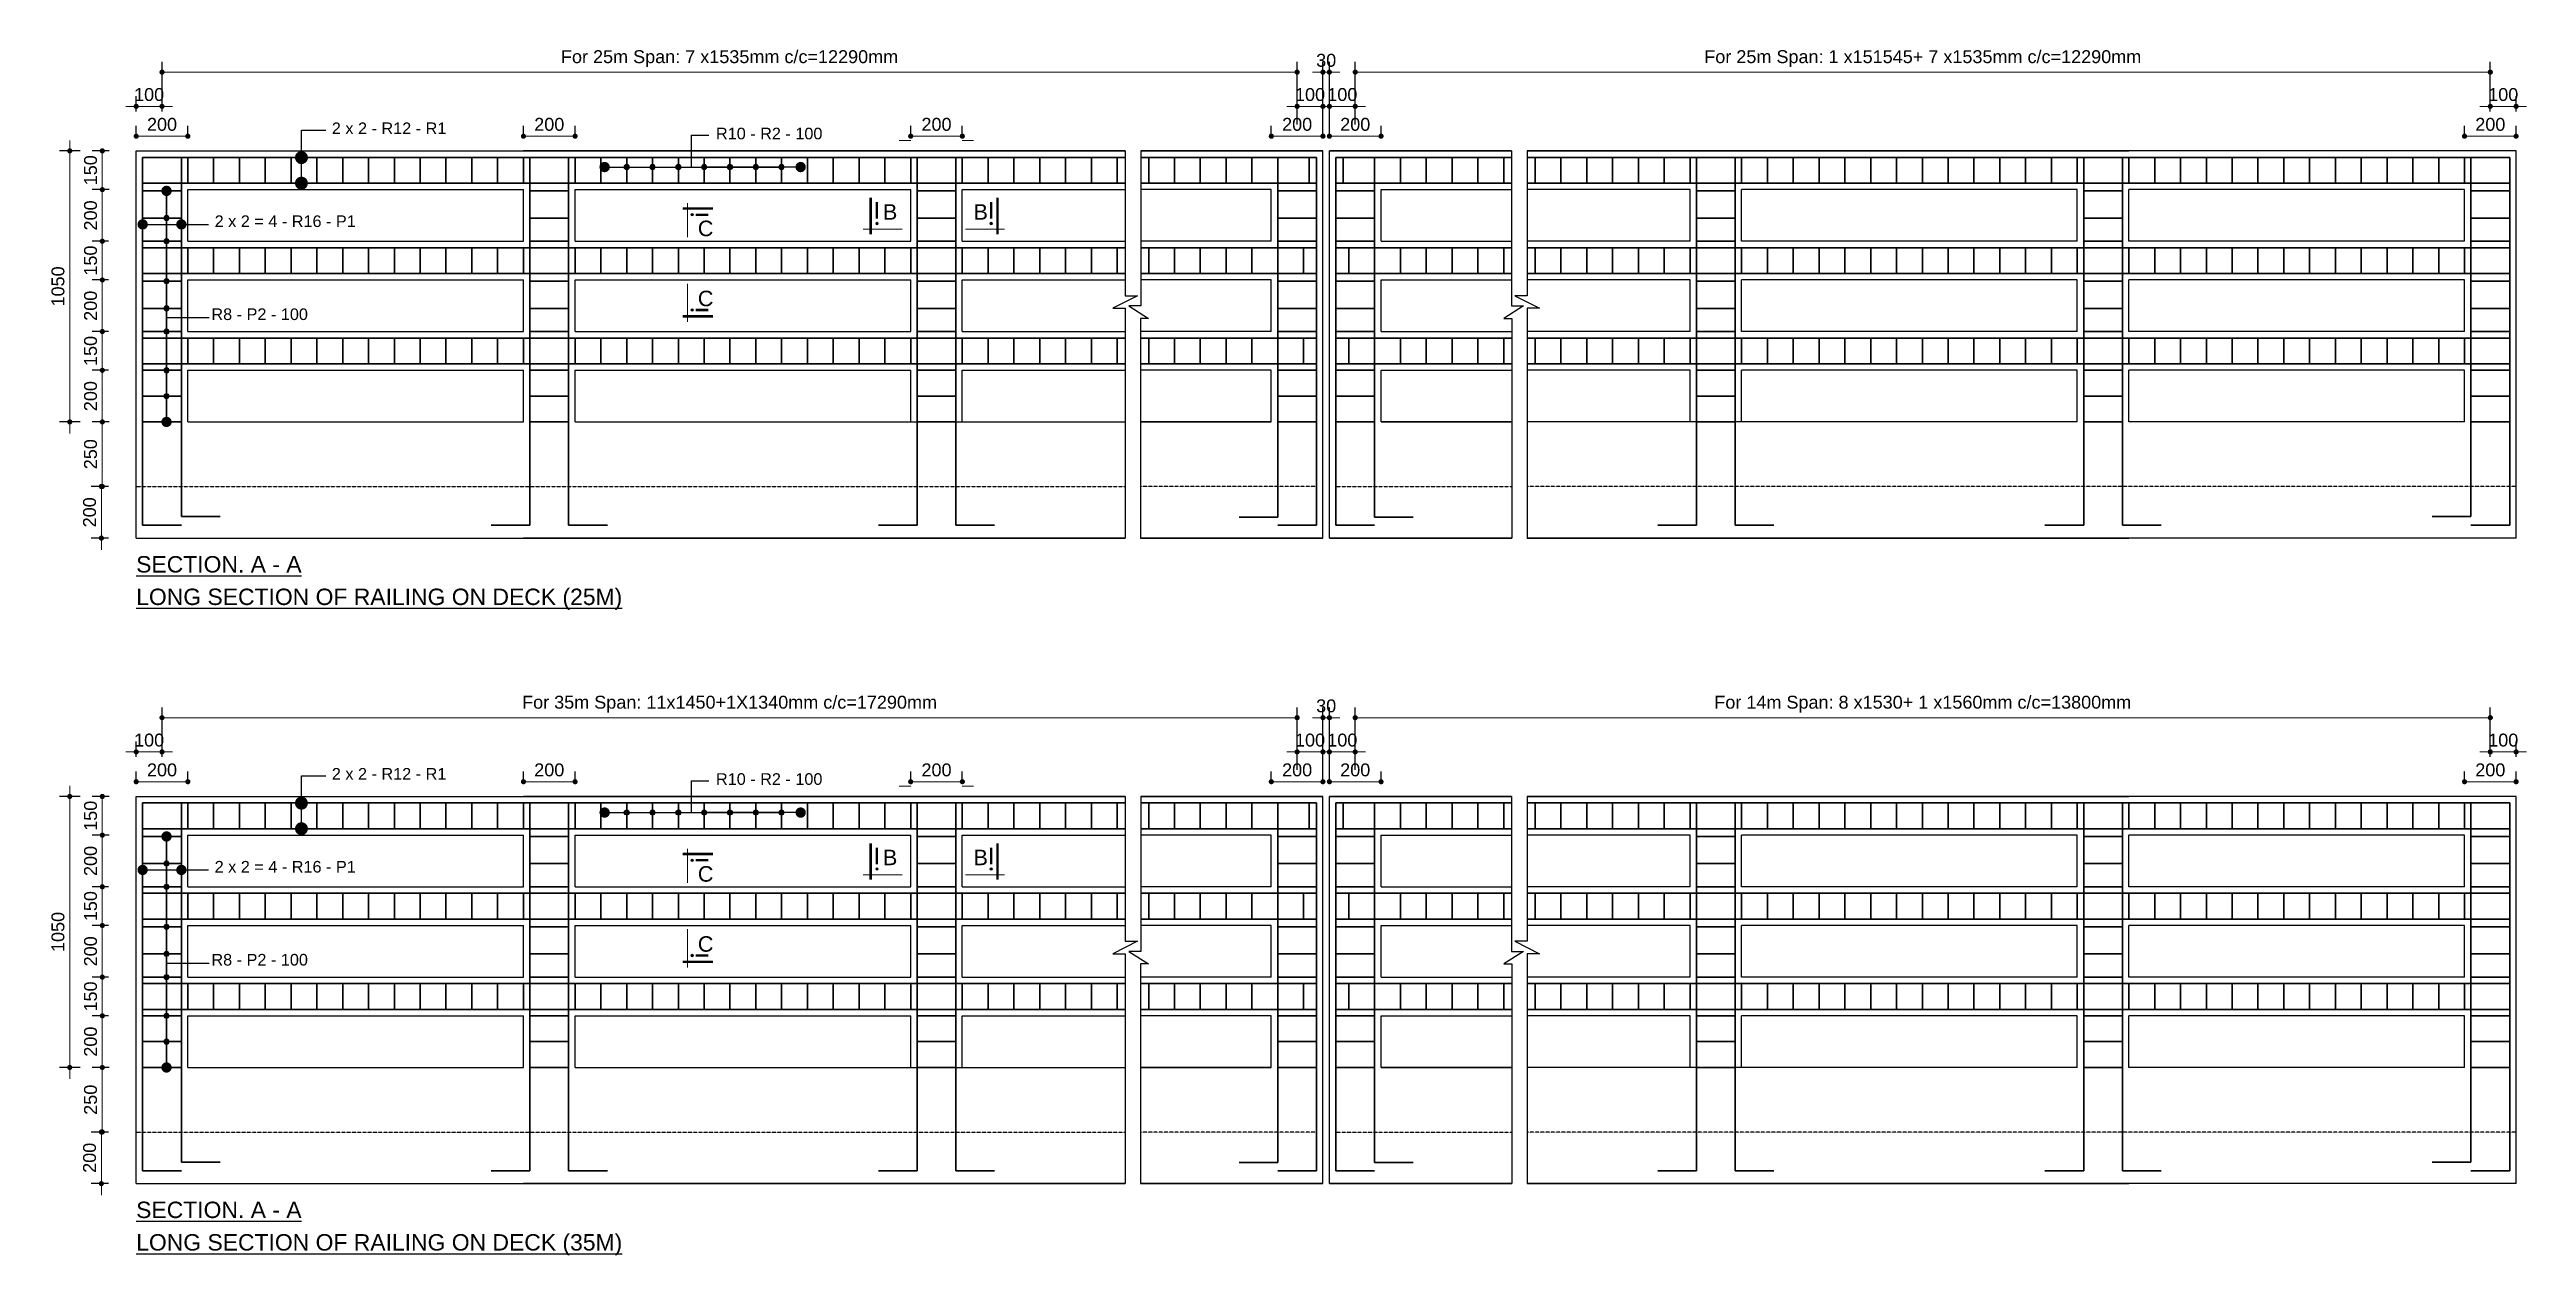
# Model space of a CAD drawing. Header units: millimetres. Extents: x 52966 to 62703, y 7652 to 27430.
# Drawn here: x 53109 to 62703, y 22758 to 27430 of the extents above; entities that cross this region are included whole.
import ezdxf

# ---------------------------------------------------------------- set-up
doc = ezdxf.new("R2010")
doc.units = ezdxf.units.MM
doc.header["$PDMODE"] = 3
doc.linetypes.add('HIDDEN', pattern=[9.525, 6.35, -3.175])
for name, color, linetype, lineweight in [('Ber', 12, 'Continuous', 30), ('Deck Slab', 11, 'Continuous', 25), ('Dimision', 4, 'Continuous', 18), ('Girder Line', 200, 'Continuous', 13), ('Pile', 7, 'Continuous', 20), ('Text', 7, 'Continuous', 18)]:
    doc.layers.add(name, color=color, linetype=linetype, lineweight=lineweight)
doc.styles.get("Standard").update_dxf_attribs({"font": 'arial.ttf'})
doc.dimstyles.new('ISO-25', dxfattribs={"dimtxt": 75, "dimasz": 28, "dimexe": 75, "dimexo": 45.625, "dimgap": 20, "dimtad": 1, "dimtoh": 1, "dimdec": 0, "dimtxsty": 'Standard', "dimblk": 'DOT', "dimcen": 300, "dimclrd": 256, "dimclre": 256, "dimclrt": 256, "dimadec": 0, "dimazin": 0, "dimtfac": 1, "dimtdec": 0, "dimtix": 1, "dimtmove": 0, "dimatfit": 3, "dimldrblk": 'DOT', "dimfxl": 1, "dimlwd": -1, "dimarcsym": 0})

msp = doc.modelspace()

# ---------------------------------------------------------------- texts
at = {"layer": 'Deck Slab', "linetype": 'Continuous', "char_height": 63.504, "attachment_point": 1}
for s, insert in [('{\\LSECTION. A - A}', (53444.6, 25467.2)), ('{\\LLONG SECTION OF RAILING ON DECK (25M)}', (53444.7, 25341.3)), ('{\\LSECTION. A - A}', (53444.6, 22966.4))]:
    msp.add_mtext(s, dxfattribs=dict(at, insert=insert))
at = {"layer": 'Deck Slab', "linetype": 'Continuous', "insert": (53444.7, 22840.5), "char_height": 63.504, "width": 2515.127, "attachment_point": 1}
msp.add_mtext('{\\LLONG SECTION OF RAILING ON DECK (35M)}', dxfattribs=at)
at = {"layer": 'Girder Line'}
for s, p in [('B', (56337.1, 26770.6)), ('C', (55620.1, 26706.8)), ('C', (55620.1, 26435.3)), ('B', (56337.1, 24269.8)), ('C', (55620.1, 24206)), ('C', (55620.1, 23934.6))]:
    msp.add_text(s, height=60, dxfattribs=at).set_placement(p)
for p in [(56688.1, 26770.6), (56688.1, 24269.8)]:
    msp.add_text('B', height=60, rotation=360, dxfattribs=at).set_placement(p)
at = {"layer": 'Text', "linetype": 'Continuous', "char_height": 45, "attachment_point": 1}
for s, insert in [('2 x 2 - R12 - R1', (54202.5, 27147.1)), ('R10 - R2 - 100', (55690.5, 27126.8)), ('2 x 2 = 4 - R16 - P1', (53748.6, 26787.1)), ('R8 - P2 - 100 ', (53736, 26426.8)), ('2 x 2 - R12 - R1', (54202.5, 24646.3)), ('R10 - R2 - 100', (55690.5, 24626.1)), ('2 x 2 = 4 - R16 - P1', (53748.6, 24286.3)), ('R8 - P2 - 100 ', (53736, 23926.1))]:
    msp.add_mtext(s, dxfattribs=dict(at, insert=insert))

# ---------------------------------------------------------------- blocks, each defined once
blk = doc.blocks.new('_Dot')
at = {"color": 0, "linetype": 'ByBlock', "lineweight": -2}
blk.add_line((-0.5, 0), (-1, 0), dxfattribs=at)
at = {"color": 0, "linetype": 'ByBlock', "const_width": 0.5}
blk.add_lwpolyline([(-0.25, 0, 1), (0.25, 0, 1)], format="xyb", close=True, dxfattribs=at)
blk = doc.blocks.new('*D62')
at = {"layer": 'Defpoints', "color": 0, "linetype": 'Continuous', "transparency": 16777216}
for p in [(53313.5, 23486.2), (53383.1, 23486.2), (53383.1, 23236.2)]:
    blk.add_point(p, dxfattribs=at)
at = {"layer": 'Dimision', "linetype": 'Continuous', "lineweight": -2, "transparency": 16777216}
for p, q in [((53337.5, 23486.2), (53273.5, 23486.2)), ((53337.5, 23236.2), (53273.5, 23236.2))]:
    blk.add_line(p, q, dxfattribs=at)
at = {"layer": 'Dimision', "linetype": 'Continuous', "transparency": 16777216}
blk.add_line((53313.5, 23256.2), (53313.5, 23466.2), dxfattribs=at)
at = {"layer": 'Dimision', "linetype": 'Continuous', "transparency": 16777216, "xscale": 20, "yscale": 20, "zscale": 20}
for p, rotation in [((53313.5, 23486.2), 90), ((53313.5, 23236.2), 270)]:
    blk.add_blockref('_Dot', p, dxfattribs=dict(at, rotation=rotation))
at = {"layer": 'Dimision', "linetype": 'Continuous', "transparency": 16777216, "insert": (53268, 23361.2), "char_height": 50, "attachment_point": 5, "rotation": 90}
blk.add_mtext('250', dxfattribs=at)
blk = doc.blocks.new('*D63')
at = {"layer": 'Defpoints', "color": 0, "linetype": 'Continuous', "transparency": 16777216}
for p in [(53383.1, 23236.2), (53309.8, 23036.2), (53383.1, 23036.2)]:
    blk.add_point(p, dxfattribs=at)
at = {"layer": 'Dimision', "linetype": 'Continuous', "lineweight": -2, "transparency": 16777216}
for p, q in [((53337.5, 23236.2), (53269.8, 23236.2)), ((53337.5, 23036.2), (53269.8, 23036.2))]:
    blk.add_line(p, q, dxfattribs=at)
at = {"layer": 'Dimision', "linetype": 'Continuous', "transparency": 16777216}
blk.add_line((53309.8, 23216.2), (53309.8, 23056.2), dxfattribs=at)
at = {"layer": 'Dimision', "linetype": 'Continuous', "transparency": 16777216, "xscale": 20, "yscale": 20, "zscale": 20}
for p, rotation in [((53309.8, 23236.2), 90), ((53309.8, 23036.2), 270)]:
    blk.add_blockref('_Dot', p, dxfattribs=dict(at, rotation=rotation))
at = {"layer": 'Dimision', "linetype": 'Continuous', "transparency": 16777216, "insert": (53264.2, 23136.2), "char_height": 50, "attachment_point": 5, "rotation": 90}
blk.add_mtext('200', dxfattribs=at)
blk = doc.blocks.new('*D64')
at = {"layer": 'Defpoints', "color": 0, "linetype": 'Continuous', "transparency": 16777216}
for p in [(53644.7, 24593.2), (53444.7, 24553.4), (53644.7, 24553.4)]:
    blk.add_point(p, dxfattribs=at)
at = {"layer": 'Dimision', "linetype": 'Continuous', "lineweight": -2, "transparency": 16777216}
for p, q in [((53444.7, 24599), (53444.7, 24633.2)), ((53644.7, 24599), (53644.7, 24633.2))]:
    blk.add_line(p, q, dxfattribs=at)
at = {"layer": 'Dimision', "linetype": 'Continuous', "transparency": 16777216}
blk.add_line((53464.7, 24593.2), (53624.7, 24593.2), dxfattribs=at)
at = {"layer": 'Dimision', "linetype": 'Continuous', "transparency": 16777216, "xscale": 20, "yscale": 20, "zscale": 20, "rotation": 180}
blk.add_blockref('_Dot', (53444.7, 24593.2), dxfattribs=at)
at = {"layer": 'Dimision', "linetype": 'Continuous', "transparency": 16777216, "xscale": 20, "yscale": 20, "zscale": 20}
blk.add_blockref('_Dot', (53644.7, 24593.2), dxfattribs=at)
at = {"layer": 'Dimision', "linetype": 'Continuous', "transparency": 16777216, "insert": (53544.7, 24638.7), "char_height": 50, "attachment_point": 5}
blk.add_mtext('200', dxfattribs=at)
blk = doc.blocks.new('*D65')
at = {"layer": 'Defpoints', "color": 0, "linetype": 'Continuous', "transparency": 16777216}
for p in [(55144.7, 24593.2), (54944.7, 24553.4), (55144.7, 24553.4)]:
    blk.add_point(p, dxfattribs=at)
at = {"layer": 'Dimision', "linetype": 'Continuous', "lineweight": -2, "transparency": 16777216}
for p, q in [((54944.7, 24599), (54944.7, 24633.2)), ((55144.7, 24599), (55144.7, 24633.2))]:
    blk.add_line(p, q, dxfattribs=at)
at = {"layer": 'Dimision', "linetype": 'Continuous', "transparency": 16777216}
blk.add_line((54964.7, 24593.2), (55124.7, 24593.2), dxfattribs=at)
at = {"layer": 'Dimision', "linetype": 'Continuous', "transparency": 16777216, "xscale": 20, "yscale": 20, "zscale": 20, "rotation": 180}
blk.add_blockref('_Dot', (54944.7, 24593.2), dxfattribs=at)
at = {"layer": 'Dimision', "linetype": 'Continuous', "transparency": 16777216, "xscale": 20, "yscale": 20, "zscale": 20}
blk.add_blockref('_Dot', (55144.7, 24593.2), dxfattribs=at)
at = {"layer": 'Dimision', "linetype": 'Continuous', "transparency": 16777216, "insert": (55044.7, 24638.7), "char_height": 50, "attachment_point": 5}
blk.add_mtext('200', dxfattribs=at)
blk = doc.blocks.new('*D66')
at = {"layer": 'Defpoints', "color": 0, "linetype": 'Continuous', "transparency": 16777216}
for p in [(56444.7, 24593.2), (56444.7, 24553.4), (56644.7, 24553.4)]:
    blk.add_point(p, dxfattribs=at)
at = {"layer": 'Dimision', "linetype": 'Continuous', "lineweight": -2, "transparency": 16777216}
for p, q in [((56444.7, 24599), (56444.7, 24633.2)), ((56644.7, 24599), (56644.7, 24633.2))]:
    blk.add_line(p, q, dxfattribs=at)
at = {"layer": 'Dimision', "linetype": 'Continuous', "transparency": 16777216}
blk.add_line((56624.7, 24593.2), (56464.7, 24593.2), dxfattribs=at)
at = {"layer": 'Dimision', "linetype": 'Continuous', "transparency": 16777216, "xscale": 20, "yscale": 20, "zscale": 20, "rotation": 180}
blk.add_blockref('_Dot', (56444.7, 24593.2), dxfattribs=at)
at = {"layer": 'Dimision', "linetype": 'Continuous', "transparency": 16777216, "xscale": 20, "yscale": 20, "zscale": 20}
blk.add_blockref('_Dot', (56644.7, 24593.2), dxfattribs=at)
at = {"layer": 'Dimision', "linetype": 'Continuous', "transparency": 16777216, "insert": (56544.7, 24638.7), "char_height": 50, "attachment_point": 5}
blk.add_mtext('200', dxfattribs=at)
blk = doc.blocks.new('*D67')
at = {"layer": 'Defpoints', "color": 0, "linetype": 'Continuous', "transparency": 16777216}
for p in [(53273.5, 24536.2), (53187.4, 23486.2), (53273.5, 23486.2)]:
    blk.add_point(p, dxfattribs=at)
at = {"layer": 'Dimision', "linetype": 'Continuous', "lineweight": -2, "transparency": 16777216}
for p, q in [((53227.9, 24536.2), (53147.4, 24536.2)), ((53227.9, 23486.2), (53147.4, 23486.2))]:
    blk.add_line(p, q, dxfattribs=at)
at = {"layer": 'Dimision', "linetype": 'Continuous', "transparency": 16777216}
blk.add_line((53187.4, 24516.2), (53187.4, 23506.2), dxfattribs=at)
at = {"layer": 'Dimision', "linetype": 'Continuous', "transparency": 16777216, "xscale": 20, "yscale": 20, "zscale": 20}
for p, rotation in [((53187.4, 24536.2), 90), ((53187.4, 23486.2), 270)]:
    blk.add_blockref('_Dot', p, dxfattribs=dict(at, rotation=rotation))
at = {"layer": 'Dimision', "linetype": 'Continuous', "transparency": 16777216, "insert": (53141.8, 24011.2), "char_height": 50, "attachment_point": 5, "rotation": 90}
blk.add_mtext('1050', dxfattribs=at)
blk = doc.blocks.new('*D68')
at = {"layer": 'Defpoints', "color": 0, "linetype": 'Continuous', "transparency": 16777216}
for p in [(53313.5, 23686.2), (53383.1, 23686.2), (53385.5, 23486.2)]:
    blk.add_point(p, dxfattribs=at)
at = {"layer": 'Dimision', "linetype": 'Continuous', "lineweight": -2, "transparency": 16777216}
for p, q in [((53337.5, 23686.2), (53273.5, 23686.2)), ((53339.9, 23486.2), (53273.5, 23486.2))]:
    blk.add_line(p, q, dxfattribs=at)
at = {"layer": 'Dimision', "linetype": 'Continuous', "transparency": 16777216}
blk.add_line((53313.5, 23506.2), (53313.5, 23666.2), dxfattribs=at)
at = {"layer": 'Dimision', "linetype": 'Continuous', "transparency": 16777216, "xscale": 20, "yscale": 20, "zscale": 20}
for p, rotation in [((53313.5, 23686.2), 90), ((53313.5, 23486.2), 270)]:
    blk.add_blockref('_Dot', p, dxfattribs=dict(at, rotation=rotation))
at = {"layer": 'Dimision', "linetype": 'Continuous', "transparency": 16777216, "insert": (53268, 23586.2), "char_height": 50, "attachment_point": 5, "rotation": 90}
blk.add_mtext('200', dxfattribs=at)
blk = doc.blocks.new('*D69')
at = {"layer": 'Defpoints', "color": 0, "linetype": 'Continuous', "transparency": 16777216}
for p in [(53313.5, 23836.2), (53383.1, 23836.2), (53383.1, 23686.2)]:
    blk.add_point(p, dxfattribs=at)
at = {"layer": 'Dimision', "linetype": 'Continuous', "lineweight": -2, "transparency": 16777216}
for p, q in [((53337.5, 23836.2), (53273.5, 23836.2)), ((53337.5, 23686.2), (53273.5, 23686.2))]:
    blk.add_line(p, q, dxfattribs=at)
at = {"layer": 'Dimision', "linetype": 'Continuous', "transparency": 16777216}
blk.add_line((53313.5, 23706.2), (53313.5, 23816.2), dxfattribs=at)
at = {"layer": 'Dimision', "linetype": 'Continuous', "transparency": 16777216, "xscale": 20, "yscale": 20, "zscale": 20}
for p, rotation in [((53313.5, 23836.2), 90), ((53313.5, 23686.2), 270)]:
    blk.add_blockref('_Dot', p, dxfattribs=dict(at, rotation=rotation))
at = {"layer": 'Dimision', "linetype": 'Continuous', "transparency": 16777216, "insert": (53268, 23761.2), "char_height": 50, "attachment_point": 5, "rotation": 90}
blk.add_mtext('150', dxfattribs=at)
blk = doc.blocks.new('*D70')
at = {"layer": 'Defpoints', "color": 0, "linetype": 'Continuous', "transparency": 16777216}
for p in [(53313.5, 24036.2), (53383.1, 24036.2), (53383.1, 23836.2)]:
    blk.add_point(p, dxfattribs=at)
at = {"layer": 'Dimision', "linetype": 'Continuous', "lineweight": -2, "transparency": 16777216}
for p, q in [((53337.5, 24036.2), (53273.5, 24036.2)), ((53337.5, 23836.2), (53273.5, 23836.2))]:
    blk.add_line(p, q, dxfattribs=at)
at = {"layer": 'Dimision', "linetype": 'Continuous', "transparency": 16777216}
blk.add_line((53313.5, 23856.2), (53313.5, 24016.2), dxfattribs=at)
at = {"layer": 'Dimision', "linetype": 'Continuous', "transparency": 16777216, "xscale": 20, "yscale": 20, "zscale": 20}
for p, rotation in [((53313.5, 24036.2), 90), ((53313.5, 23836.2), 270)]:
    blk.add_blockref('_Dot', p, dxfattribs=dict(at, rotation=rotation))
at = {"layer": 'Dimision', "linetype": 'Continuous', "transparency": 16777216, "insert": (53268, 23936.2), "char_height": 50, "attachment_point": 5, "rotation": 90}
blk.add_mtext('200', dxfattribs=at)
blk = doc.blocks.new('*D71')
at = {"layer": 'Defpoints', "color": 0, "linetype": 'Continuous', "transparency": 16777216}
for p in [(53313.5, 24186.2), (53383.1, 24186.2), (53383.1, 24036.2)]:
    blk.add_point(p, dxfattribs=at)
at = {"layer": 'Dimision', "linetype": 'Continuous', "lineweight": -2, "transparency": 16777216}
for p, q in [((53337.5, 24186.2), (53273.5, 24186.2)), ((53337.5, 24036.2), (53273.5, 24036.2))]:
    blk.add_line(p, q, dxfattribs=at)
at = {"layer": 'Dimision', "linetype": 'Continuous', "transparency": 16777216}
blk.add_line((53313.5, 24056.2), (53313.5, 24166.2), dxfattribs=at)
at = {"layer": 'Dimision', "linetype": 'Continuous', "transparency": 16777216, "xscale": 20, "yscale": 20, "zscale": 20}
for p, rotation in [((53313.5, 24186.2), 90), ((53313.5, 24036.2), 270)]:
    blk.add_blockref('_Dot', p, dxfattribs=dict(at, rotation=rotation))
at = {"layer": 'Dimision', "linetype": 'Continuous', "transparency": 16777216, "insert": (53268, 24111.2), "char_height": 50, "attachment_point": 5, "rotation": 90}
blk.add_mtext('150', dxfattribs=at)
blk = doc.blocks.new('*D72')
at = {"layer": 'Defpoints', "color": 0, "linetype": 'Continuous', "transparency": 16777216}
for p in [(53313.5, 24386.2), (53385.5, 24386.2), (53383.1, 24186.2)]:
    blk.add_point(p, dxfattribs=at)
at = {"layer": 'Dimision', "linetype": 'Continuous', "lineweight": -2, "transparency": 16777216}
for p, q in [((53339.9, 24386.2), (53273.5, 24386.2)), ((53337.5, 24186.2), (53273.5, 24186.2))]:
    blk.add_line(p, q, dxfattribs=at)
at = {"layer": 'Dimision', "linetype": 'Continuous', "transparency": 16777216}
blk.add_line((53313.5, 24206.2), (53313.5, 24366.2), dxfattribs=at)
at = {"layer": 'Dimision', "linetype": 'Continuous', "transparency": 16777216, "xscale": 20, "yscale": 20, "zscale": 20}
for p, rotation in [((53313.5, 24386.2), 90), ((53313.5, 24186.2), 270)]:
    blk.add_blockref('_Dot', p, dxfattribs=dict(at, rotation=rotation))
at = {"layer": 'Dimision', "linetype": 'Continuous', "transparency": 16777216, "insert": (53268, 24286.2), "char_height": 50, "attachment_point": 5, "rotation": 90}
blk.add_mtext('200', dxfattribs=at)
blk = doc.blocks.new('*D73')
at = {"layer": 'Defpoints', "color": 0, "linetype": 'Continuous', "transparency": 16777216}
for p in [(53313.5, 24536.2), (53385.5, 24536.2), (53385.5, 24386.2)]:
    blk.add_point(p, dxfattribs=at)
at = {"layer": 'Dimision', "linetype": 'Continuous', "lineweight": -2, "transparency": 16777216}
for p, q in [((53339.9, 24536.2), (53273.5, 24536.2)), ((53339.9, 24386.2), (53273.5, 24386.2))]:
    blk.add_line(p, q, dxfattribs=at)
at = {"layer": 'Dimision', "linetype": 'Continuous', "transparency": 16777216}
blk.add_line((53313.5, 24406.2), (53313.5, 24516.2), dxfattribs=at)
at = {"layer": 'Dimision', "linetype": 'Continuous', "transparency": 16777216, "xscale": 20, "yscale": 20, "zscale": 20}
for p, rotation in [((53313.5, 24536.2), 90), ((53313.5, 24386.2), 270)]:
    blk.add_blockref('_Dot', p, dxfattribs=dict(at, rotation=rotation))
at = {"layer": 'Dimision', "linetype": 'Continuous', "transparency": 16777216, "insert": (53268, 24461.2), "char_height": 50, "attachment_point": 5, "rotation": 90}
blk.add_mtext('150', dxfattribs=at)
blk = doc.blocks.new('*D74')
at = {"layer": 'Defpoints', "color": 0, "linetype": 'Continuous', "transparency": 16777216}
for p in [(53544.7, 24708.7), (53444.7, 24643.7), (53544.7, 24643.7)]:
    blk.add_point(p, dxfattribs=at)
at = {"layer": 'Dimision', "linetype": 'Continuous', "transparency": 16777216}
for p, q in [((53424.7, 24708.7), (53404.7, 24708.7)), ((53444.7, 24708.7), (53544.7, 24708.7)), ((53564.7, 24708.7), (53584.7, 24708.7))]:
    blk.add_line(p, q, dxfattribs=at)
at = {"layer": 'Dimision', "linetype": 'Continuous', "lineweight": -2, "transparency": 16777216}
for p, q in [((53444.7, 24689.3), (53444.7, 24748.7)), ((53544.7, 24689.3), (53544.7, 24748.7))]:
    blk.add_line(p, q, dxfattribs=at)
at = {"layer": 'Dimision', "linetype": 'Continuous', "transparency": 16777216, "xscale": 20, "yscale": 20, "zscale": 20}
blk.add_blockref('_Dot', (53444.7, 24708.7), dxfattribs=at)
at = {"layer": 'Dimision', "linetype": 'Continuous', "transparency": 16777216, "xscale": 20, "yscale": 20, "zscale": 20, "rotation": 180}
blk.add_blockref('_Dot', (53544.7, 24708.7), dxfattribs=at)
at = {"layer": 'Dimision', "linetype": 'Continuous', "transparency": 16777216, "insert": (53494.7, 24754.2), "char_height": 50, "attachment_point": 5}
blk.add_mtext('100', dxfattribs=at)
blk = doc.blocks.new('*D75')
at = {"layer": 'Defpoints', "color": 0, "linetype": 'Continuous', "transparency": 16777216}
for p in [(58266.6, 24593.2), (58066.6, 24553.4), (58266.6, 24553.4)]:
    blk.add_point(p, dxfattribs=at)
at = {"layer": 'Dimision', "linetype": 'Continuous', "lineweight": -2, "transparency": 16777216}
for p, q in [((58066.6, 24599), (58066.6, 24633.2)), ((58266.6, 24599), (58266.6, 24633.2))]:
    blk.add_line(p, q, dxfattribs=at)
at = {"layer": 'Dimision', "linetype": 'Continuous', "transparency": 16777216}
blk.add_line((58086.6, 24593.2), (58246.6, 24593.2), dxfattribs=at)
at = {"layer": 'Dimision', "linetype": 'Continuous', "transparency": 16777216, "xscale": 20, "yscale": 20, "zscale": 20, "rotation": 180}
blk.add_blockref('_Dot', (58066.6, 24593.2), dxfattribs=at)
at = {"layer": 'Dimision', "linetype": 'Continuous', "transparency": 16777216, "xscale": 20, "yscale": 20, "zscale": 20}
blk.add_blockref('_Dot', (58266.6, 24593.2), dxfattribs=at)
at = {"layer": 'Dimision', "linetype": 'Continuous', "transparency": 16777216, "insert": (58166.6, 24638.7), "char_height": 50, "attachment_point": 5}
blk.add_mtext('200', dxfattribs=at)
blk = doc.blocks.new('*D76')
at = {"layer": 'Defpoints', "color": 0, "linetype": 'Continuous', "transparency": 16777216}
for p in [(58066.6, 24841.3), (58041.6, 24553.4), (58066.6, 24553.4)]:
    blk.add_point(p, dxfattribs=at)
at = {"layer": 'Dimision', "linetype": 'Continuous', "lineweight": -2, "transparency": 16777216}
for p, q in [((58041.6, 24599), (58041.6, 24881.3)), ((58066.6, 24599), (58066.6, 24881.3))]:
    blk.add_line(p, q, dxfattribs=at)
at = {"layer": 'Dimision', "linetype": 'Continuous', "transparency": 16777216}
for p, q in [((58021.6, 24841.3), (58001.6, 24841.3)), ((58041.6, 24841.3), (58066.6, 24841.3)), ((58086.6, 24841.3), (58106.6, 24841.3))]:
    blk.add_line(p, q, dxfattribs=at)
at = {"layer": 'Dimision', "linetype": 'Continuous', "transparency": 16777216, "xscale": 20, "yscale": 20, "zscale": 20}
blk.add_blockref('_Dot', (58041.6, 24841.3), dxfattribs=at)
at = {"layer": 'Dimision', "linetype": 'Continuous', "transparency": 16777216, "xscale": 20, "yscale": 20, "zscale": 20, "rotation": 180}
blk.add_blockref('_Dot', (58066.6, 24841.3), dxfattribs=at)
at = {"layer": 'Dimision', "linetype": 'Continuous', "transparency": 16777216, "insert": (58054.1, 24886.9), "char_height": 50, "attachment_point": 5}
blk.add_mtext('30', dxfattribs=at)
blk = doc.blocks.new('*D77')
at = {"layer": 'Defpoints', "color": 0, "linetype": 'Continuous', "transparency": 16777216}
for p in [(57841.6, 24593.2), (57841.6, 24553.4), (58041.6, 24553.4)]:
    blk.add_point(p, dxfattribs=at)
at = {"layer": 'Dimision', "linetype": 'Continuous', "lineweight": -2, "transparency": 16777216}
for p, q in [((57841.6, 24599), (57841.6, 24633.2)), ((58041.6, 24599), (58041.6, 24633.2))]:
    blk.add_line(p, q, dxfattribs=at)
at = {"layer": 'Dimision', "linetype": 'Continuous', "transparency": 16777216}
blk.add_line((58021.6, 24593.2), (57861.6, 24593.2), dxfattribs=at)
at = {"layer": 'Dimision', "linetype": 'Continuous', "transparency": 16777216, "xscale": 20, "yscale": 20, "zscale": 20, "rotation": 180}
blk.add_blockref('_Dot', (57841.6, 24593.2), dxfattribs=at)
at = {"layer": 'Dimision', "linetype": 'Continuous', "transparency": 16777216, "xscale": 20, "yscale": 20, "zscale": 20}
blk.add_blockref('_Dot', (58041.6, 24593.2), dxfattribs=at)
at = {"layer": 'Dimision', "linetype": 'Continuous', "transparency": 16777216, "insert": (57941.6, 24638.7), "char_height": 50, "attachment_point": 5}
blk.add_mtext('200', dxfattribs=at)
blk = doc.blocks.new('*D78')
at = {"layer": 'Defpoints', "color": 0, "linetype": 'Continuous', "transparency": 16777216}
for p in [(57941.6, 24841.3), (53544.7, 24643.7), (57941.6, 24593.2)]:
    blk.add_point(p, dxfattribs=at)
at = {"layer": 'Dimision', "linetype": 'Continuous', "lineweight": -2, "transparency": 16777216}
for p, q in [((53544.7, 24689.3), (53544.7, 24881.3)), ((57941.6, 24638.8), (57941.6, 24881.3))]:
    blk.add_line(p, q, dxfattribs=at)
at = {"layer": 'Dimision', "linetype": 'Continuous', "transparency": 16777216}
blk.add_line((53564.7, 24841.3), (57921.6, 24841.3), dxfattribs=at)
at = {"layer": 'Dimision', "linetype": 'Continuous', "transparency": 16777216, "xscale": 20, "yscale": 20, "zscale": 20, "rotation": 180}
blk.add_blockref('_Dot', (53544.7, 24841.3), dxfattribs=at)
at = {"layer": 'Dimision', "linetype": 'Continuous', "transparency": 16777216, "xscale": 20, "yscale": 20, "zscale": 20}
blk.add_blockref('_Dot', (57941.6, 24841.3), dxfattribs=at)
at = {"layer": 'Dimision', "linetype": 'Continuous', "transparency": 16777216, "insert": (55743.1, 24893.7), "char_height": 50, "width": 2109.066, "attachment_point": 5}
blk.add_mtext('For 35m Span: 11x1450+1X1340mm c/c=17290mm', dxfattribs=at)
blk = doc.blocks.new('*D79')
at = {"layer": 'Defpoints', "color": 0, "linetype": 'Continuous', "transparency": 16777216}
for p in [(57941.6, 24708.7), (57941.6, 24643.7), (58041.6, 24643.7)]:
    blk.add_point(p, dxfattribs=at)
at = {"layer": 'Dimision', "linetype": 'Continuous', "transparency": 16777216}
for p, q in [((57921.6, 24708.7), (57901.6, 24708.7)), ((58041.6, 24708.7), (57941.6, 24708.7)), ((58061.6, 24708.7), (58081.6, 24708.7))]:
    blk.add_line(p, q, dxfattribs=at)
at = {"layer": 'Dimision', "linetype": 'Continuous', "lineweight": -2, "transparency": 16777216}
for p, q in [((57941.6, 24689.3), (57941.6, 24748.7)), ((58041.6, 24689.3), (58041.6, 24748.7))]:
    blk.add_line(p, q, dxfattribs=at)
at = {"layer": 'Dimision', "linetype": 'Continuous', "transparency": 16777216, "xscale": 20, "yscale": 20, "zscale": 20}
blk.add_blockref('_Dot', (57941.6, 24708.7), dxfattribs=at)
at = {"layer": 'Dimision', "linetype": 'Continuous', "transparency": 16777216, "xscale": 20, "yscale": 20, "zscale": 20, "rotation": 180}
blk.add_blockref('_Dot', (58041.6, 24708.7), dxfattribs=at)
at = {"layer": 'Dimision', "linetype": 'Continuous', "transparency": 16777216, "insert": (57991.6, 24754.2), "char_height": 50, "attachment_point": 5}
blk.add_mtext('100', dxfattribs=at)
blk = doc.blocks.new('*D80')
at = {"layer": 'Defpoints', "color": 0, "linetype": 'Continuous', "transparency": 16777216}
for p in [(58166.6, 24708.7), (58066.6, 24643.7), (58166.6, 24643.7)]:
    blk.add_point(p, dxfattribs=at)
at = {"layer": 'Dimision', "linetype": 'Continuous', "transparency": 16777216}
for p, q in [((58046.6, 24708.7), (58026.6, 24708.7)), ((58066.6, 24708.7), (58166.6, 24708.7)), ((58186.6, 24708.7), (58206.6, 24708.7))]:
    blk.add_line(p, q, dxfattribs=at)
at = {"layer": 'Dimision', "linetype": 'Continuous', "lineweight": -2, "transparency": 16777216}
for p, q in [((58066.6, 24689.3), (58066.6, 24748.7)), ((58166.6, 24689.3), (58166.6, 24748.7))]:
    blk.add_line(p, q, dxfattribs=at)
at = {"layer": 'Dimision', "linetype": 'Continuous', "transparency": 16777216, "xscale": 20, "yscale": 20, "zscale": 20}
blk.add_blockref('_Dot', (58066.6, 24708.7), dxfattribs=at)
at = {"layer": 'Dimision', "linetype": 'Continuous', "transparency": 16777216, "xscale": 20, "yscale": 20, "zscale": 20, "rotation": 180}
blk.add_blockref('_Dot', (58166.6, 24708.7), dxfattribs=at)
at = {"layer": 'Dimision', "linetype": 'Continuous', "transparency": 16777216, "insert": (58116.6, 24754.2), "char_height": 50, "attachment_point": 5}
blk.add_mtext('100', dxfattribs=at)
blk = doc.blocks.new('*D81')
at = {"layer": 'Defpoints', "color": 0, "linetype": 'Continuous', "transparency": 16777216}
for p in [(58166.6, 24841.3), (58166.6, 24593.2), (62563.4, 24643.7)]:
    blk.add_point(p, dxfattribs=at)
at = {"layer": 'Dimision', "linetype": 'Continuous', "lineweight": -2, "transparency": 16777216}
for p, q in [((58166.6, 24638.8), (58166.6, 24881.3)), ((62563.4, 24689.3), (62563.4, 24881.3))]:
    blk.add_line(p, q, dxfattribs=at)
at = {"layer": 'Dimision', "linetype": 'Continuous', "transparency": 16777216}
blk.add_line((62543.4, 24841.3), (58186.6, 24841.3), dxfattribs=at)
at = {"layer": 'Dimision', "linetype": 'Continuous', "transparency": 16777216, "xscale": 20, "yscale": 20, "zscale": 20, "rotation": 180}
blk.add_blockref('_Dot', (58166.6, 24841.3), dxfattribs=at)
at = {"layer": 'Dimision', "linetype": 'Continuous', "transparency": 16777216, "xscale": 20, "yscale": 20, "zscale": 20}
blk.add_blockref('_Dot', (62563.4, 24841.3), dxfattribs=at)
at = {"layer": 'Dimision', "linetype": 'Continuous', "transparency": 16777216, "insert": (60365, 24893.7), "char_height": 50, "width": 1641.573, "attachment_point": 5}
blk.add_mtext('For 14m Span: 8 x1530+ 1 x1560mm c/c=13800mm', dxfattribs=at)
blk = doc.blocks.new('*D82')
at = {"layer": 'Defpoints', "color": 0, "linetype": 'Continuous', "transparency": 16777216}
for p in [(62463.4, 24593.2), (62463.4, 24553.4), (62663.4, 24553.4)]:
    blk.add_point(p, dxfattribs=at)
at = {"layer": 'Dimision', "linetype": 'Continuous', "lineweight": -2, "transparency": 16777216}
for p, q in [((62463.4, 24599), (62463.4, 24633.2)), ((62663.4, 24599), (62663.4, 24633.2))]:
    blk.add_line(p, q, dxfattribs=at)
at = {"layer": 'Dimision', "linetype": 'Continuous', "transparency": 16777216}
blk.add_line((62643.4, 24593.2), (62483.4, 24593.2), dxfattribs=at)
at = {"layer": 'Dimision', "linetype": 'Continuous', "transparency": 16777216, "xscale": 20, "yscale": 20, "zscale": 20, "rotation": 180}
blk.add_blockref('_Dot', (62463.4, 24593.2), dxfattribs=at)
at = {"layer": 'Dimision', "linetype": 'Continuous', "transparency": 16777216, "xscale": 20, "yscale": 20, "zscale": 20}
blk.add_blockref('_Dot', (62663.4, 24593.2), dxfattribs=at)
at = {"layer": 'Dimision', "linetype": 'Continuous', "transparency": 16777216, "insert": (62563.4, 24638.7), "char_height": 50, "attachment_point": 5}
blk.add_mtext('200', dxfattribs=at)
blk = doc.blocks.new('*D83')
at = {"layer": 'Defpoints', "color": 0, "linetype": 'Continuous', "transparency": 16777216}
for p in [(62563.4, 24708.7), (62563.4, 24643.7), (62663.4, 24643.7)]:
    blk.add_point(p, dxfattribs=at)
at = {"layer": 'Dimision', "linetype": 'Continuous', "transparency": 16777216}
for p, q in [((62543.4, 24708.7), (62523.4, 24708.7)), ((62663.4, 24708.7), (62563.4, 24708.7)), ((62683.4, 24708.7), (62703.4, 24708.7))]:
    blk.add_line(p, q, dxfattribs=at)
at = {"layer": 'Dimision', "linetype": 'Continuous', "lineweight": -2, "transparency": 16777216}
for p, q in [((62563.4, 24689.3), (62563.4, 24748.7)), ((62663.4, 24689.3), (62663.4, 24748.7))]:
    blk.add_line(p, q, dxfattribs=at)
at = {"layer": 'Dimision', "linetype": 'Continuous', "transparency": 16777216, "xscale": 20, "yscale": 20, "zscale": 20}
blk.add_blockref('_Dot', (62563.4, 24708.7), dxfattribs=at)
at = {"layer": 'Dimision', "linetype": 'Continuous', "transparency": 16777216, "xscale": 20, "yscale": 20, "zscale": 20, "rotation": 180}
blk.add_blockref('_Dot', (62663.4, 24708.7), dxfattribs=at)
at = {"layer": 'Dimision', "linetype": 'Continuous', "transparency": 16777216, "insert": (62613.4, 24754.2), "char_height": 50, "attachment_point": 5}
blk.add_mtext('100', dxfattribs=at)
blk = doc.blocks.new('*D84')
at = {"layer": 'Defpoints', "color": 0, "linetype": 'Continuous', "transparency": 16777216}
for p in [(53313.5, 25987), (53383.1, 25987), (53383.1, 25737)]:
    blk.add_point(p, dxfattribs=at)
at = {"layer": 'Dimision', "linetype": 'Continuous', "lineweight": -2, "transparency": 16777216}
for p, q in [((53337.5, 25987), (53273.5, 25987)), ((53337.5, 25737), (53273.5, 25737))]:
    blk.add_line(p, q, dxfattribs=at)
at = {"layer": 'Dimision', "linetype": 'Continuous', "transparency": 16777216}
blk.add_line((53313.5, 25757), (53313.5, 25967), dxfattribs=at)
at = {"layer": 'Dimision', "linetype": 'Continuous', "transparency": 16777216, "xscale": 20, "yscale": 20, "zscale": 20}
for p, rotation in [((53313.5, 25987), 90), ((53313.5, 25737), 270)]:
    blk.add_blockref('_Dot', p, dxfattribs=dict(at, rotation=rotation))
at = {"layer": 'Dimision', "linetype": 'Continuous', "transparency": 16777216, "insert": (53268, 25862), "char_height": 50, "attachment_point": 5, "rotation": 90}
blk.add_mtext('250', dxfattribs=at)
blk = doc.blocks.new('*D85')
at = {"layer": 'Defpoints', "color": 0, "linetype": 'Continuous', "transparency": 16777216}
for p in [(53383.1, 25737), (53309.8, 25537), (53383.1, 25537)]:
    blk.add_point(p, dxfattribs=at)
at = {"layer": 'Dimision', "linetype": 'Continuous', "lineweight": -2, "transparency": 16777216}
for p, q in [((53337.5, 25737), (53269.8, 25737)), ((53337.5, 25537), (53269.8, 25537))]:
    blk.add_line(p, q, dxfattribs=at)
at = {"layer": 'Dimision', "linetype": 'Continuous', "transparency": 16777216}
blk.add_line((53309.8, 25717), (53309.8, 25557), dxfattribs=at)
at = {"layer": 'Dimision', "linetype": 'Continuous', "transparency": 16777216, "xscale": 20, "yscale": 20, "zscale": 20}
for p, rotation in [((53309.8, 25737), 90), ((53309.8, 25537), 270)]:
    blk.add_blockref('_Dot', p, dxfattribs=dict(at, rotation=rotation))
at = {"layer": 'Dimision', "linetype": 'Continuous', "transparency": 16777216, "insert": (53264.2, 25637), "char_height": 50, "attachment_point": 5, "rotation": 90}
blk.add_mtext('200', dxfattribs=at)
blk = doc.blocks.new('*D86')
at = {"layer": 'Defpoints', "color": 0, "linetype": 'Continuous', "transparency": 16777216}
for p in [(53644.7, 27093.9), (53444.7, 27054.2), (53644.7, 27054.2)]:
    blk.add_point(p, dxfattribs=at)
at = {"layer": 'Dimision', "linetype": 'Continuous', "lineweight": -2, "transparency": 16777216}
for p, q in [((53444.7, 27099.8), (53444.7, 27133.9)), ((53644.7, 27099.8), (53644.7, 27133.9))]:
    blk.add_line(p, q, dxfattribs=at)
at = {"layer": 'Dimision', "linetype": 'Continuous', "transparency": 16777216}
blk.add_line((53464.7, 27093.9), (53624.7, 27093.9), dxfattribs=at)
at = {"layer": 'Dimision', "linetype": 'Continuous', "transparency": 16777216, "xscale": 20, "yscale": 20, "zscale": 20, "rotation": 180}
blk.add_blockref('_Dot', (53444.7, 27093.9), dxfattribs=at)
at = {"layer": 'Dimision', "linetype": 'Continuous', "transparency": 16777216, "xscale": 20, "yscale": 20, "zscale": 20}
blk.add_blockref('_Dot', (53644.7, 27093.9), dxfattribs=at)
at = {"layer": 'Dimision', "linetype": 'Continuous', "transparency": 16777216, "insert": (53544.7, 27139.5), "char_height": 50, "attachment_point": 5}
blk.add_mtext('200', dxfattribs=at)
blk = doc.blocks.new('*D87')
at = {"layer": 'Defpoints', "color": 0, "linetype": 'Continuous', "transparency": 16777216}
for p in [(55144.7, 27093.9), (54944.7, 27054.2), (55144.7, 27054.2)]:
    blk.add_point(p, dxfattribs=at)
at = {"layer": 'Dimision', "linetype": 'Continuous', "lineweight": -2, "transparency": 16777216}
for p, q in [((54944.7, 27099.8), (54944.7, 27133.9)), ((55144.7, 27099.8), (55144.7, 27133.9))]:
    blk.add_line(p, q, dxfattribs=at)
at = {"layer": 'Dimision', "linetype": 'Continuous', "transparency": 16777216}
blk.add_line((54964.7, 27093.9), (55124.7, 27093.9), dxfattribs=at)
at = {"layer": 'Dimision', "linetype": 'Continuous', "transparency": 16777216, "xscale": 20, "yscale": 20, "zscale": 20, "rotation": 180}
blk.add_blockref('_Dot', (54944.7, 27093.9), dxfattribs=at)
at = {"layer": 'Dimision', "linetype": 'Continuous', "transparency": 16777216, "xscale": 20, "yscale": 20, "zscale": 20}
blk.add_blockref('_Dot', (55144.7, 27093.9), dxfattribs=at)
at = {"layer": 'Dimision', "linetype": 'Continuous', "transparency": 16777216, "insert": (55044.7, 27139.5), "char_height": 50, "attachment_point": 5}
blk.add_mtext('200', dxfattribs=at)
blk = doc.blocks.new('*D88')
at = {"layer": 'Defpoints', "color": 0, "linetype": 'Continuous', "transparency": 16777216}
for p in [(56444.7, 27093.9), (56444.7, 27054.2), (56644.7, 27054.2)]:
    blk.add_point(p, dxfattribs=at)
at = {"layer": 'Dimision', "linetype": 'Continuous', "lineweight": -2, "transparency": 16777216}
for p, q in [((56444.7, 27099.8), (56444.7, 27133.9)), ((56644.7, 27099.8), (56644.7, 27133.9))]:
    blk.add_line(p, q, dxfattribs=at)
at = {"layer": 'Dimision', "linetype": 'Continuous', "transparency": 16777216}
blk.add_line((56624.7, 27093.9), (56464.7, 27093.9), dxfattribs=at)
at = {"layer": 'Dimision', "linetype": 'Continuous', "transparency": 16777216, "xscale": 20, "yscale": 20, "zscale": 20, "rotation": 180}
blk.add_blockref('_Dot', (56444.7, 27093.9), dxfattribs=at)
at = {"layer": 'Dimision', "linetype": 'Continuous', "transparency": 16777216, "xscale": 20, "yscale": 20, "zscale": 20}
blk.add_blockref('_Dot', (56644.7, 27093.9), dxfattribs=at)
at = {"layer": 'Dimision', "linetype": 'Continuous', "transparency": 16777216, "insert": (56544.7, 27139.5), "char_height": 50, "attachment_point": 5}
blk.add_mtext('200', dxfattribs=at)
blk = doc.blocks.new('*D89')
at = {"layer": 'Defpoints', "color": 0, "linetype": 'Continuous', "transparency": 16777216}
for p in [(53273.5, 27037), (53187.4, 25987), (53273.5, 25987)]:
    blk.add_point(p, dxfattribs=at)
at = {"layer": 'Dimision', "linetype": 'Continuous', "lineweight": -2, "transparency": 16777216}
for p, q in [((53227.9, 27037), (53147.4, 27037)), ((53227.9, 25987), (53147.4, 25987))]:
    blk.add_line(p, q, dxfattribs=at)
at = {"layer": 'Dimision', "linetype": 'Continuous', "transparency": 16777216}
blk.add_line((53187.4, 27017), (53187.4, 26007), dxfattribs=at)
at = {"layer": 'Dimision', "linetype": 'Continuous', "transparency": 16777216, "xscale": 20, "yscale": 20, "zscale": 20}
for p, rotation in [((53187.4, 27037), 90), ((53187.4, 25987), 270)]:
    blk.add_blockref('_Dot', p, dxfattribs=dict(at, rotation=rotation))
at = {"layer": 'Dimision', "linetype": 'Continuous', "transparency": 16777216, "insert": (53141.8, 26512), "char_height": 50, "attachment_point": 5, "rotation": 90}
blk.add_mtext('1050', dxfattribs=at)
blk = doc.blocks.new('*D90')
at = {"layer": 'Defpoints', "color": 0, "linetype": 'Continuous', "transparency": 16777216}
for p in [(53313.5, 26187), (53383.1, 26187), (53385.5, 25987)]:
    blk.add_point(p, dxfattribs=at)
at = {"layer": 'Dimision', "linetype": 'Continuous', "lineweight": -2, "transparency": 16777216}
for p, q in [((53337.5, 26187), (53273.5, 26187)), ((53339.9, 25987), (53273.5, 25987))]:
    blk.add_line(p, q, dxfattribs=at)
at = {"layer": 'Dimision', "linetype": 'Continuous', "transparency": 16777216}
blk.add_line((53313.5, 26007), (53313.5, 26167), dxfattribs=at)
at = {"layer": 'Dimision', "linetype": 'Continuous', "transparency": 16777216, "xscale": 20, "yscale": 20, "zscale": 20}
for p, rotation in [((53313.5, 26187), 90), ((53313.5, 25987), 270)]:
    blk.add_blockref('_Dot', p, dxfattribs=dict(at, rotation=rotation))
at = {"layer": 'Dimision', "linetype": 'Continuous', "transparency": 16777216, "insert": (53268, 26087), "char_height": 50, "attachment_point": 5, "rotation": 90}
blk.add_mtext('200', dxfattribs=at)
blk = doc.blocks.new('*D91')
at = {"layer": 'Defpoints', "color": 0, "linetype": 'Continuous', "transparency": 16777216}
for p in [(53313.5, 26337), (53383.1, 26337), (53383.1, 26187)]:
    blk.add_point(p, dxfattribs=at)
at = {"layer": 'Dimision', "linetype": 'Continuous', "lineweight": -2, "transparency": 16777216}
for p, q in [((53337.5, 26337), (53273.5, 26337)), ((53337.5, 26187), (53273.5, 26187))]:
    blk.add_line(p, q, dxfattribs=at)
at = {"layer": 'Dimision', "linetype": 'Continuous', "transparency": 16777216}
blk.add_line((53313.5, 26207), (53313.5, 26317), dxfattribs=at)
at = {"layer": 'Dimision', "linetype": 'Continuous', "transparency": 16777216, "xscale": 20, "yscale": 20, "zscale": 20}
for p, rotation in [((53313.5, 26337), 90), ((53313.5, 26187), 270)]:
    blk.add_blockref('_Dot', p, dxfattribs=dict(at, rotation=rotation))
at = {"layer": 'Dimision', "linetype": 'Continuous', "transparency": 16777216, "insert": (53268, 26262), "char_height": 50, "attachment_point": 5, "rotation": 90}
blk.add_mtext('150', dxfattribs=at)
blk = doc.blocks.new('*D92')
at = {"layer": 'Defpoints', "color": 0, "linetype": 'Continuous', "transparency": 16777216}
for p in [(53313.5, 26537), (53383.1, 26537), (53383.1, 26337)]:
    blk.add_point(p, dxfattribs=at)
at = {"layer": 'Dimision', "linetype": 'Continuous', "lineweight": -2, "transparency": 16777216}
for p, q in [((53337.5, 26537), (53273.5, 26537)), ((53337.5, 26337), (53273.5, 26337))]:
    blk.add_line(p, q, dxfattribs=at)
at = {"layer": 'Dimision', "linetype": 'Continuous', "transparency": 16777216}
blk.add_line((53313.5, 26357), (53313.5, 26517), dxfattribs=at)
at = {"layer": 'Dimision', "linetype": 'Continuous', "transparency": 16777216, "xscale": 20, "yscale": 20, "zscale": 20}
for p, rotation in [((53313.5, 26537), 90), ((53313.5, 26337), 270)]:
    blk.add_blockref('_Dot', p, dxfattribs=dict(at, rotation=rotation))
at = {"layer": 'Dimision', "linetype": 'Continuous', "transparency": 16777216, "insert": (53268, 26437), "char_height": 50, "attachment_point": 5, "rotation": 90}
blk.add_mtext('200', dxfattribs=at)
blk = doc.blocks.new('*D93')
at = {"layer": 'Defpoints', "color": 0, "linetype": 'Continuous', "transparency": 16777216}
for p in [(53313.5, 26687), (53383.1, 26687), (53383.1, 26537)]:
    blk.add_point(p, dxfattribs=at)
at = {"layer": 'Dimision', "linetype": 'Continuous', "lineweight": -2, "transparency": 16777216}
for p, q in [((53337.5, 26687), (53273.5, 26687)), ((53337.5, 26537), (53273.5, 26537))]:
    blk.add_line(p, q, dxfattribs=at)
at = {"layer": 'Dimision', "linetype": 'Continuous', "transparency": 16777216}
blk.add_line((53313.5, 26557), (53313.5, 26667), dxfattribs=at)
at = {"layer": 'Dimision', "linetype": 'Continuous', "transparency": 16777216, "xscale": 20, "yscale": 20, "zscale": 20}
for p, rotation in [((53313.5, 26687), 90), ((53313.5, 26537), 270)]:
    blk.add_blockref('_Dot', p, dxfattribs=dict(at, rotation=rotation))
at = {"layer": 'Dimision', "linetype": 'Continuous', "transparency": 16777216, "insert": (53268, 26612), "char_height": 50, "attachment_point": 5, "rotation": 90}
blk.add_mtext('150', dxfattribs=at)
blk = doc.blocks.new('*D94')
at = {"layer": 'Defpoints', "color": 0, "linetype": 'Continuous', "transparency": 16777216}
for p in [(53313.5, 26887), (53385.5, 26887), (53383.1, 26687)]:
    blk.add_point(p, dxfattribs=at)
at = {"layer": 'Dimision', "linetype": 'Continuous', "lineweight": -2, "transparency": 16777216}
for p, q in [((53339.9, 26887), (53273.5, 26887)), ((53337.5, 26687), (53273.5, 26687))]:
    blk.add_line(p, q, dxfattribs=at)
at = {"layer": 'Dimision', "linetype": 'Continuous', "transparency": 16777216}
blk.add_line((53313.5, 26707), (53313.5, 26867), dxfattribs=at)
at = {"layer": 'Dimision', "linetype": 'Continuous', "transparency": 16777216, "xscale": 20, "yscale": 20, "zscale": 20}
for p, rotation in [((53313.5, 26887), 90), ((53313.5, 26687), 270)]:
    blk.add_blockref('_Dot', p, dxfattribs=dict(at, rotation=rotation))
at = {"layer": 'Dimision', "linetype": 'Continuous', "transparency": 16777216, "insert": (53268, 26787), "char_height": 50, "attachment_point": 5, "rotation": 90}
blk.add_mtext('200', dxfattribs=at)
blk = doc.blocks.new('*D95')
at = {"layer": 'Defpoints', "color": 0, "linetype": 'Continuous', "transparency": 16777216}
for p in [(53313.5, 27037), (53385.5, 27037), (53385.5, 26887)]:
    blk.add_point(p, dxfattribs=at)
at = {"layer": 'Dimision', "linetype": 'Continuous', "lineweight": -2, "transparency": 16777216}
for p, q in [((53339.9, 27037), (53273.5, 27037)), ((53339.9, 26887), (53273.5, 26887))]:
    blk.add_line(p, q, dxfattribs=at)
at = {"layer": 'Dimision', "linetype": 'Continuous', "transparency": 16777216}
blk.add_line((53313.5, 26907), (53313.5, 27017), dxfattribs=at)
at = {"layer": 'Dimision', "linetype": 'Continuous', "transparency": 16777216, "xscale": 20, "yscale": 20, "zscale": 20}
for p, rotation in [((53313.5, 27037), 90), ((53313.5, 26887), 270)]:
    blk.add_blockref('_Dot', p, dxfattribs=dict(at, rotation=rotation))
at = {"layer": 'Dimision', "linetype": 'Continuous', "transparency": 16777216, "insert": (53268, 26962), "char_height": 50, "attachment_point": 5, "rotation": 90}
blk.add_mtext('150', dxfattribs=at)
blk = doc.blocks.new('*D99')
at = {"layer": 'Defpoints', "color": 0, "linetype": 'Continuous', "transparency": 16777216}
for p in [(53544.7, 27209.5), (53444.7, 27144.4), (53544.7, 27144.4)]:
    blk.add_point(p, dxfattribs=at)
at = {"layer": 'Dimision', "linetype": 'Continuous', "lineweight": -2, "transparency": 16777216}
for p, q in [((53444.7, 27190.1), (53444.7, 27249.5)), ((53544.7, 27190.1), (53544.7, 27249.5))]:
    blk.add_line(p, q, dxfattribs=at)
at = {"layer": 'Dimision', "linetype": 'Continuous', "transparency": 16777216}
for p, q in [((53424.7, 27209.5), (53404.7, 27209.5)), ((53444.7, 27209.5), (53544.7, 27209.5)), ((53564.7, 27209.5), (53584.7, 27209.5))]:
    blk.add_line(p, q, dxfattribs=at)
at = {"layer": 'Dimision', "linetype": 'Continuous', "transparency": 16777216, "xscale": 20, "yscale": 20, "zscale": 20}
blk.add_blockref('_Dot', (53444.7, 27209.5), dxfattribs=at)
at = {"layer": 'Dimision', "linetype": 'Continuous', "transparency": 16777216, "xscale": 20, "yscale": 20, "zscale": 20, "rotation": 180}
blk.add_blockref('_Dot', (53544.7, 27209.5), dxfattribs=at)
at = {"layer": 'Dimision', "linetype": 'Continuous', "transparency": 16777216, "insert": (53494.7, 27255), "char_height": 50, "attachment_point": 5}
blk.add_mtext('100', dxfattribs=at)
blk = doc.blocks.new('*D100')
at = {"layer": 'Defpoints', "color": 0, "linetype": 'Continuous', "transparency": 16777216}
for p in [(58266.6, 27093.9), (58066.6, 27054.2), (58266.6, 27054.2)]:
    blk.add_point(p, dxfattribs=at)
at = {"layer": 'Dimision', "linetype": 'Continuous', "lineweight": -2, "transparency": 16777216}
for p, q in [((58066.6, 27099.8), (58066.6, 27133.9)), ((58266.6, 27099.8), (58266.6, 27133.9))]:
    blk.add_line(p, q, dxfattribs=at)
at = {"layer": 'Dimision', "linetype": 'Continuous', "transparency": 16777216}
blk.add_line((58086.6, 27093.9), (58246.6, 27093.9), dxfattribs=at)
at = {"layer": 'Dimision', "linetype": 'Continuous', "transparency": 16777216, "xscale": 20, "yscale": 20, "zscale": 20, "rotation": 180}
blk.add_blockref('_Dot', (58066.6, 27093.9), dxfattribs=at)
at = {"layer": 'Dimision', "linetype": 'Continuous', "transparency": 16777216, "xscale": 20, "yscale": 20, "zscale": 20}
blk.add_blockref('_Dot', (58266.6, 27093.9), dxfattribs=at)
at = {"layer": 'Dimision', "linetype": 'Continuous', "transparency": 16777216, "insert": (58166.6, 27139.5), "char_height": 50, "attachment_point": 5}
blk.add_mtext('200', dxfattribs=at)
blk = doc.blocks.new('*D101')
at = {"layer": 'Defpoints', "color": 0, "linetype": 'Continuous', "transparency": 16777216}
for p in [(58066.6, 27342.1), (58041.6, 27054.2), (58066.6, 27054.2)]:
    blk.add_point(p, dxfattribs=at)
at = {"layer": 'Dimision', "linetype": 'Continuous', "lineweight": -2, "transparency": 16777216}
for p, q in [((58041.6, 27099.8), (58041.6, 27382.1)), ((58066.6, 27099.8), (58066.6, 27382.1))]:
    blk.add_line(p, q, dxfattribs=at)
at = {"layer": 'Dimision', "linetype": 'Continuous', "transparency": 16777216}
for p, q in [((58021.6, 27342.1), (58001.6, 27342.1)), ((58041.6, 27342.1), (58066.6, 27342.1)), ((58086.6, 27342.1), (58106.6, 27342.1))]:
    blk.add_line(p, q, dxfattribs=at)
at = {"layer": 'Dimision', "linetype": 'Continuous', "transparency": 16777216, "xscale": 20, "yscale": 20, "zscale": 20}
blk.add_blockref('_Dot', (58041.6, 27342.1), dxfattribs=at)
at = {"layer": 'Dimision', "linetype": 'Continuous', "transparency": 16777216, "xscale": 20, "yscale": 20, "zscale": 20, "rotation": 180}
blk.add_blockref('_Dot', (58066.6, 27342.1), dxfattribs=at)
at = {"layer": 'Dimision', "linetype": 'Continuous', "transparency": 16777216, "insert": (58054.1, 27387.7), "char_height": 50, "attachment_point": 5}
blk.add_mtext('30', dxfattribs=at)
blk = doc.blocks.new('*D102')
at = {"layer": 'Defpoints', "color": 0, "linetype": 'Continuous', "transparency": 16777216}
for p in [(57841.6, 27093.9), (57841.6, 27054.2), (58041.6, 27054.2)]:
    blk.add_point(p, dxfattribs=at)
at = {"layer": 'Dimision', "linetype": 'Continuous', "lineweight": -2, "transparency": 16777216}
for p, q in [((57841.6, 27099.8), (57841.6, 27133.9)), ((58041.6, 27099.8), (58041.6, 27133.9))]:
    blk.add_line(p, q, dxfattribs=at)
at = {"layer": 'Dimision', "linetype": 'Continuous', "transparency": 16777216}
blk.add_line((58021.6, 27093.9), (57861.6, 27093.9), dxfattribs=at)
at = {"layer": 'Dimision', "linetype": 'Continuous', "transparency": 16777216, "xscale": 20, "yscale": 20, "zscale": 20, "rotation": 180}
blk.add_blockref('_Dot', (57841.6, 27093.9), dxfattribs=at)
at = {"layer": 'Dimision', "linetype": 'Continuous', "transparency": 16777216, "xscale": 20, "yscale": 20, "zscale": 20}
blk.add_blockref('_Dot', (58041.6, 27093.9), dxfattribs=at)
at = {"layer": 'Dimision', "linetype": 'Continuous', "transparency": 16777216, "insert": (57941.6, 27139.5), "char_height": 50, "attachment_point": 5}
blk.add_mtext('200', dxfattribs=at)
blk = doc.blocks.new('*D103')
at = {"layer": 'Defpoints', "color": 0, "linetype": 'Continuous', "transparency": 16777216}
for p in [(57941.6, 27342.1), (53544.7, 27144.4), (57941.6, 27093.9)]:
    blk.add_point(p, dxfattribs=at)
at = {"layer": 'Dimision', "linetype": 'Continuous', "lineweight": -2, "transparency": 16777216}
for p, q in [((53544.7, 27190.1), (53544.7, 27382.1)), ((57941.6, 27139.6), (57941.6, 27382.1))]:
    blk.add_line(p, q, dxfattribs=at)
at = {"layer": 'Dimision', "linetype": 'Continuous', "transparency": 16777216}
blk.add_line((53564.7, 27342.1), (57921.6, 27342.1), dxfattribs=at)
at = {"layer": 'Dimision', "linetype": 'Continuous', "transparency": 16777216, "xscale": 20, "yscale": 20, "zscale": 20, "rotation": 180}
blk.add_blockref('_Dot', (53544.7, 27342.1), dxfattribs=at)
at = {"layer": 'Dimision', "linetype": 'Continuous', "transparency": 16777216, "xscale": 20, "yscale": 20, "zscale": 20}
blk.add_blockref('_Dot', (57941.6, 27342.1), dxfattribs=at)
at = {"layer": 'Dimision', "linetype": 'Continuous', "transparency": 16777216, "insert": (55743.1, 27394.5), "char_height": 50, "width": 1421.535, "attachment_point": 5}
blk.add_mtext('For 25m Span: 7 x1535mm c/c=12290mm', dxfattribs=at)
blk = doc.blocks.new('*D104')
at = {"layer": 'Defpoints', "color": 0, "linetype": 'Continuous', "transparency": 16777216}
for p in [(57941.6, 27209.5), (57941.6, 27144.4), (58041.6, 27144.4)]:
    blk.add_point(p, dxfattribs=at)
at = {"layer": 'Dimision', "linetype": 'Continuous', "lineweight": -2, "transparency": 16777216}
for p, q in [((57941.6, 27190.1), (57941.6, 27249.5)), ((58041.6, 27190.1), (58041.6, 27249.5))]:
    blk.add_line(p, q, dxfattribs=at)
at = {"layer": 'Dimision', "linetype": 'Continuous', "transparency": 16777216}
for p, q in [((57921.6, 27209.5), (57901.6, 27209.5)), ((58041.6, 27209.5), (57941.6, 27209.5)), ((58061.6, 27209.5), (58081.6, 27209.5))]:
    blk.add_line(p, q, dxfattribs=at)
at = {"layer": 'Dimision', "linetype": 'Continuous', "transparency": 16777216, "xscale": 20, "yscale": 20, "zscale": 20}
blk.add_blockref('_Dot', (57941.6, 27209.5), dxfattribs=at)
at = {"layer": 'Dimision', "linetype": 'Continuous', "transparency": 16777216, "xscale": 20, "yscale": 20, "zscale": 20, "rotation": 180}
blk.add_blockref('_Dot', (58041.6, 27209.5), dxfattribs=at)
at = {"layer": 'Dimision', "linetype": 'Continuous', "transparency": 16777216, "insert": (57991.6, 27255), "char_height": 50, "attachment_point": 5}
blk.add_mtext('100', dxfattribs=at)
blk = doc.blocks.new('*D105')
at = {"layer": 'Defpoints', "color": 0, "linetype": 'Continuous', "transparency": 16777216}
for p in [(58166.6, 27209.5), (58066.6, 27144.4), (58166.6, 27144.4)]:
    blk.add_point(p, dxfattribs=at)
at = {"layer": 'Dimision', "linetype": 'Continuous', "lineweight": -2, "transparency": 16777216}
for p, q in [((58066.6, 27190.1), (58066.6, 27249.5)), ((58166.6, 27190.1), (58166.6, 27249.5))]:
    blk.add_line(p, q, dxfattribs=at)
at = {"layer": 'Dimision', "linetype": 'Continuous', "transparency": 16777216}
for p, q in [((58046.6, 27209.5), (58026.6, 27209.5)), ((58066.6, 27209.5), (58166.6, 27209.5)), ((58186.6, 27209.5), (58206.6, 27209.5))]:
    blk.add_line(p, q, dxfattribs=at)
at = {"layer": 'Dimision', "linetype": 'Continuous', "transparency": 16777216, "xscale": 20, "yscale": 20, "zscale": 20}
blk.add_blockref('_Dot', (58066.6, 27209.5), dxfattribs=at)
at = {"layer": 'Dimision', "linetype": 'Continuous', "transparency": 16777216, "xscale": 20, "yscale": 20, "zscale": 20, "rotation": 180}
blk.add_blockref('_Dot', (58166.6, 27209.5), dxfattribs=at)
at = {"layer": 'Dimision', "linetype": 'Continuous', "transparency": 16777216, "insert": (58116.6, 27255), "char_height": 50, "attachment_point": 5}
blk.add_mtext('100', dxfattribs=at)
blk = doc.blocks.new('*D96')
at = {"layer": 'Defpoints', "color": 0, "linetype": 'Continuous', "transparency": 16777216}
for p in [(58166.6, 27342.1), (58166.6, 27093.9), (62563.4, 27144.4)]:
    blk.add_point(p, dxfattribs=at)
at = {"layer": 'Dimision', "linetype": 'Continuous', "lineweight": -2, "transparency": 16777216}
for p, q in [((58166.6, 27139.6), (58166.6, 27382.1)), ((62563.4, 27190.1), (62563.4, 27382.1))]:
    blk.add_line(p, q, dxfattribs=at)
at = {"layer": 'Dimision', "linetype": 'Continuous', "transparency": 16777216}
blk.add_line((62543.4, 27342.1), (58186.6, 27342.1), dxfattribs=at)
at = {"layer": 'Dimision', "linetype": 'Continuous', "transparency": 16777216, "xscale": 20, "yscale": 20, "zscale": 20, "rotation": 180}
blk.add_blockref('_Dot', (58166.6, 27342.1), dxfattribs=at)
at = {"layer": 'Dimision', "linetype": 'Continuous', "transparency": 16777216, "xscale": 20, "yscale": 20, "zscale": 20}
blk.add_blockref('_Dot', (62563.4, 27342.1), dxfattribs=at)
at = {"layer": 'Dimision', "linetype": 'Continuous', "transparency": 16777216, "insert": (60365, 27394.5), "char_height": 50, "width": 2690.128, "attachment_point": 5}
blk.add_mtext('For 25m Span: 1 x151545+ 7 x1535mm c/c=12290mm', dxfattribs=at)
blk = doc.blocks.new('*D97')
at = {"layer": 'Defpoints', "color": 0, "linetype": 'Continuous', "transparency": 16777216}
for p in [(62463.4, 27093.9), (62463.4, 27054.2), (62663.4, 27054.2)]:
    blk.add_point(p, dxfattribs=at)
at = {"layer": 'Dimision', "linetype": 'Continuous', "lineweight": -2, "transparency": 16777216}
for p, q in [((62463.4, 27099.8), (62463.4, 27133.9)), ((62663.4, 27099.8), (62663.4, 27133.9))]:
    blk.add_line(p, q, dxfattribs=at)
at = {"layer": 'Dimision', "linetype": 'Continuous', "transparency": 16777216}
blk.add_line((62643.4, 27093.9), (62483.4, 27093.9), dxfattribs=at)
at = {"layer": 'Dimision', "linetype": 'Continuous', "transparency": 16777216, "xscale": 20, "yscale": 20, "zscale": 20, "rotation": 180}
blk.add_blockref('_Dot', (62463.4, 27093.9), dxfattribs=at)
at = {"layer": 'Dimision', "linetype": 'Continuous', "transparency": 16777216, "xscale": 20, "yscale": 20, "zscale": 20}
blk.add_blockref('_Dot', (62663.4, 27093.9), dxfattribs=at)
at = {"layer": 'Dimision', "linetype": 'Continuous', "transparency": 16777216, "insert": (62563.4, 27139.5), "char_height": 50, "attachment_point": 5}
blk.add_mtext('200', dxfattribs=at)
blk = doc.blocks.new('*D98')
at = {"layer": 'Defpoints', "color": 0, "linetype": 'Continuous', "transparency": 16777216}
for p in [(62563.4, 27209.5), (62563.4, 27144.4), (62663.4, 27144.4)]:
    blk.add_point(p, dxfattribs=at)
at = {"layer": 'Dimision', "linetype": 'Continuous', "lineweight": -2, "transparency": 16777216}
for p, q in [((62563.4, 27190.1), (62563.4, 27249.5)), ((62663.4, 27190.1), (62663.4, 27249.5))]:
    blk.add_line(p, q, dxfattribs=at)
at = {"layer": 'Dimision', "linetype": 'Continuous', "transparency": 16777216}
for p, q in [((62543.4, 27209.5), (62523.4, 27209.5)), ((62663.4, 27209.5), (62563.4, 27209.5)), ((62683.4, 27209.5), (62703.4, 27209.5))]:
    blk.add_line(p, q, dxfattribs=at)
at = {"layer": 'Dimision', "linetype": 'Continuous', "transparency": 16777216, "xscale": 20, "yscale": 20, "zscale": 20}
blk.add_blockref('_Dot', (62563.4, 27209.5), dxfattribs=at)
at = {"layer": 'Dimision', "linetype": 'Continuous', "transparency": 16777216, "xscale": 20, "yscale": 20, "zscale": 20, "rotation": 180}
blk.add_blockref('_Dot', (62663.4, 27209.5), dxfattribs=at)
at = {"layer": 'Dimision', "linetype": 'Continuous', "transparency": 16777216, "insert": (62613.4, 27255), "char_height": 50, "attachment_point": 5}
blk.add_mtext('100', dxfattribs=at)

# ---------------------------------------------------------------- dimensions: what is measured, and where the dimension line sits
at = {"layer": 'Dimision', "linetype": 'Continuous'}
for base, p1, p2, text, picture, middle in [((57941.6, 27342.1), (53544.7, 27144.4), (57941.6, 27093.9), 'For 25m Span: 7 x1535mm c/c=12290mm', '*D103', (55743.1, 27394.5)), ((58066.6, 27342.1), (58041.6, 27054.2), (58066.6, 27054.2), '30', '*D101', (58054.1, 27387.7)), ((57941.6, 24841.3), (53544.7, 24643.7), (57941.6, 24593.2), 'For 35m Span: 11x1450+1X1340mm c/c=17290mm', '*D78', (55743.1, 24893.7)), ((58066.6, 24841.3), (58041.6, 24553.4), (58066.6, 24553.4), '30', '*D76', (58054.1, 24886.9))]:
    dim = msp.add_linear_dim(base=base, p1=p1, p2=p2, text=text, dimstyle='ISO-25', override={"dimtxt": 50, "dimasz": 20, "dimexe": 40, "dimtmove": 1}, dxfattribs=at)
    dim.commit()
    dim.dimension.update_dxf_attribs({"geometry": picture, "text_midpoint": middle})
for base, p1, p2, text, picture, middle in [((58166.6, 27342.1), (62563.4, 27144.4), (58166.6, 27093.9), 'For 25m Span: 1 x151545+ 7 x1535mm c/c=12290mm', '*D96', (60365, 27394.5)), ((58166.6, 24841.3), (62563.4, 24643.7), (58166.6, 24593.2), 'For 14m Span: 8 x1530+ 1 x1560mm c/c=13800mm', '*D81', (60365, 24893.7))]:
    dim = msp.add_linear_dim(base=base, p1=p1, p2=p2, angle=180, text=text, dimstyle='ISO-25', override={"dimtxt": 50, "dimasz": 20, "dimexe": 40, "dimtmove": 1}, dxfattribs=at)
    dim.commit()
    dim.dimension.update_dxf_attribs({"geometry": picture, "text_midpoint": middle})
for base, p1, p2, picture, middle in [((53544.7, 27209.5), (53444.7, 27144.4), (53544.7, 27144.4), '*D99', (53494.7, 27255)), ((58166.6, 27209.5), (58066.6, 27144.4), (58166.6, 27144.4), '*D105', (58116.6, 27255)), ((53644.7, 27093.9), (53444.7, 27054.2), (53644.7, 27054.2), '*D86', (53544.7, 27139.5)), ((55144.7, 27093.9), (54944.7, 27054.2), (55144.7, 27054.2), '*D87', (55044.7, 27139.5)), ((56444.7, 27093.9), (56644.7, 27054.2), (56444.7, 27054.2), '*D88', (56544.7, 27139.5)), ((57841.6, 27093.9), (58041.6, 27054.2), (57841.6, 27054.2), '*D102', (57941.6, 27139.5)), ((53544.7, 24708.7), (53444.7, 24643.7), (53544.7, 24643.7), '*D74', (53494.7, 24754.2)), ((58166.6, 24708.7), (58066.6, 24643.7), (58166.6, 24643.7), '*D80', (58116.6, 24754.2)), ((53644.7, 24593.2), (53444.7, 24553.4), (53644.7, 24553.4), '*D64', (53544.7, 24638.7)), ((55144.7, 24593.2), (54944.7, 24553.4), (55144.7, 24553.4), '*D65', (55044.7, 24638.7)), ((56444.7, 24593.2), (56644.7, 24553.4), (56444.7, 24553.4), '*D66', (56544.7, 24638.7)), ((57841.6, 24593.2), (58041.6, 24553.4), (57841.6, 24553.4), '*D77', (57941.6, 24638.7))]:
    dim = msp.add_linear_dim(base=base, p1=p1, p2=p2, dimstyle='ISO-25', override={"dimtxt": 50, "dimasz": 20, "dimexe": 40, "dimtmove": 1}, dxfattribs=at)
    dim.commit()
    dim.dimension.update_dxf_attribs({"geometry": picture, "text_midpoint": middle})
for base, p1, p2, angle, picture, middle in [((57941.6, 27209.5), (58041.6, 27144.4), (57941.6, 27144.4), 180, '*D104', (57991.6, 27255)), ((62563.4, 27209.5), (62663.4, 27144.4), (62563.4, 27144.4), 180, '*D98', (62613.4, 27255)), ((58266.6, 27093.9), (58066.6, 27054.2), (58266.6, 27054.2), 180, '*D100', (58166.6, 27139.5)), ((62463.4, 27093.9), (62663.4, 27054.2), (62463.4, 27054.2), 180, '*D97', (62563.4, 27139.5)), ((53313.5, 27037), (53385.5, 26887), (53385.5, 27037), 90, '*D95', (53268, 26962)), ((53313.5, 26887), (53383.1, 26687), (53385.5, 26887), 90, '*D94', (53268, 26787)), ((53313.5, 26687), (53383.1, 26537), (53383.1, 26687), 90, '*D93', (53268, 26612)), ((53313.5, 26537), (53383.1, 26337), (53383.1, 26537), 90, '*D92', (53268, 26437)), ((53313.5, 26337), (53383.1, 26187), (53383.1, 26337), 90, '*D91', (53268, 26262)), ((53313.5, 26187), (53385.5, 25987), (53383.1, 26187), 90, '*D90', (53268, 26087)), ((53313.5, 25987), (53383.1, 25737), (53383.1, 25987), 90, '*D84', (53268, 25862)), ((53309.8, 25537), (53383.1, 25737), (53383.1, 25537), 90, '*D85', (53264.2, 25637)), ((57941.6, 24708.7), (58041.6, 24643.7), (57941.6, 24643.7), 180, '*D79', (57991.6, 24754.2)), ((62563.4, 24708.7), (62663.4, 24643.7), (62563.4, 24643.7), 180, '*D83', (62613.4, 24754.2)), ((58266.6, 24593.2), (58066.6, 24553.4), (58266.6, 24553.4), 180, '*D75', (58166.6, 24638.7)), ((62463.4, 24593.2), (62663.4, 24553.4), (62463.4, 24553.4), 180, '*D82', (62563.4, 24638.7)), ((53313.5, 24536.2), (53385.5, 24386.2), (53385.5, 24536.2), 90, '*D73', (53268, 24461.2)), ((53313.5, 24386.2), (53383.1, 24186.2), (53385.5, 24386.2), 90, '*D72', (53268, 24286.2)), ((53313.5, 24186.2), (53383.1, 24036.2), (53383.1, 24186.2), 90, '*D71', (53268, 24111.2)), ((53313.5, 24036.2), (53383.1, 23836.2), (53383.1, 24036.2), 90, '*D70', (53268, 23936.2)), ((53313.5, 23836.2), (53383.1, 23686.2), (53383.1, 23836.2), 90, '*D69', (53268, 23761.2)), ((53313.5, 23686.2), (53385.5, 23486.2), (53383.1, 23686.2), 90, '*D68', (53268, 23586.2)), ((53313.5, 23486.2), (53383.1, 23236.2), (53383.1, 23486.2), 90, '*D62', (53268, 23361.2)), ((53309.8, 23036.2), (53383.1, 23236.2), (53383.1, 23036.2), 90, '*D63', (53264.2, 23136.2))]:
    dim = msp.add_linear_dim(base=base, p1=p1, p2=p2, angle=angle, dimstyle='ISO-25', override={"dimtxt": 50, "dimasz": 20, "dimexe": 40, "dimtmove": 1}, dxfattribs=at)
    dim.commit()
    dim.dimension.update_dxf_attribs({"geometry": picture, "text_midpoint": middle})
for base, p1, p2, picture, middle in [((53187.4, 25987), (53273.5, 27037), (53273.5, 25987), '*D89', (53187.4, 26512)), ((53187.4, 23486.2), (53273.5, 24536.2), (53273.5, 23486.2), '*D67', (53187.4, 24011.2))]:
    dim = msp.add_linear_dim(base=base, p1=p1, p2=p2, angle=90, dimstyle='ISO-25', override={"dimtxt": 50, "dimasz": 20, "dimexe": 40, "dimtmove": 1}, dxfattribs=at)
    dim.commit()
    dim.dimension.update_dxf_attribs({"geometry": picture, "text_midpoint": middle, "dimtype": 160})

# ---------------------------------------------------------------- hatches: boundary and pattern name
at = {"layer": 'Dimision', "linetype": 'Continuous'}
h = msp.add_hatch(color=256, dxfattribs=at)
h.paths.add_polyline_path([(55334.7, 26974.5), (55354.7, 26974.5, 1)])
h.paths.add_polyline_path([(55354.7, 26974.5), (55334.7, 26974.5, 1)])
h = msp.add_hatch(color=256, dxfattribs=at)
h.paths.add_polyline_path([(55434.7, 26974.5), (55454.7, 26974.5, 1)])
h.paths.add_polyline_path([(55454.7, 26974.5), (55434.7, 26974.5, 1)])
h = msp.add_hatch(color=256, dxfattribs=at)
h.paths.add_polyline_path([(55534.7, 26974.5), (55554.7, 26974.5, 1)])
h.paths.add_polyline_path([(55554.7, 26974.5), (55534.7, 26974.5, 1)])
h = msp.add_hatch(color=256, dxfattribs=at)
h.paths.add_polyline_path([(55634.7, 26974.5), (55654.7, 26974.5, 1)])
h.paths.add_polyline_path([(55654.7, 26974.5), (55634.7, 26974.5, 1)])
h = msp.add_hatch(color=256, dxfattribs=at)
h.paths.add_polyline_path([(55734.7, 26974.5), (55754.7, 26974.5, 1)])
h.paths.add_polyline_path([(55754.7, 26974.5), (55734.7, 26974.5, 1)])
h = msp.add_hatch(color=256, dxfattribs=at)
h.paths.add_polyline_path([(55834.7, 26974.5), (55854.7, 26974.5, 1)])
h.paths.add_polyline_path([(55854.7, 26974.5), (55834.7, 26974.5, 1)])
h = msp.add_hatch(color=256, dxfattribs=at)
h.paths.add_polyline_path([(55934.7, 26974.5), (55954.7, 26974.5, 1)])
h.paths.add_polyline_path([(55954.7, 26974.5), (55934.7, 26974.5, 1)])
h = msp.add_hatch(color=256, dxfattribs=at)
h.paths.add_polyline_path([(53572.2, 26777, 1), (53552.2, 26777)])
h.paths.add_polyline_path([(53572.2, 26777), (53552.2, 26777, 1)])
h = msp.add_hatch(color=256, dxfattribs=at)
h.paths.add_polyline_path([(53572.2, 26687, 1), (53552.2, 26687)])
h.paths.add_polyline_path([(53572.2, 26687), (53552.2, 26687, 1)])
h = msp.add_hatch(color=256, dxfattribs=at)
h.paths.add_polyline_path([(53552.2, 26532), (53572.2, 26532, 1)])
h.paths.add_polyline_path([(53572.2, 26532), (53552.2, 26532, 1)])
h = msp.add_hatch(color=256, dxfattribs=at)
h.paths.add_polyline_path([(53552.2, 26427), (53572.2, 26427, 1)])
h.paths.add_polyline_path([(53572.2, 26427), (53552.2, 26427, 1)])
h = msp.add_hatch(color=256, dxfattribs=at)
h.paths.add_polyline_path([(53552.2, 26337), (53572.2, 26337, 1)])
h.paths.add_polyline_path([(53572.2, 26337), (53552.2, 26337, 1)])
h = msp.add_hatch(color=256, dxfattribs=at)
h.paths.add_polyline_path([(53552.2, 26187), (53572.2, 26187, 1)])
h.paths.add_polyline_path([(53572.2, 26187), (53552.2, 26187, 1)])
h = msp.add_hatch(color=256, dxfattribs=at)
h.paths.add_polyline_path([(53552.2, 26087), (53572.2, 26087, 1)])
h.paths.add_polyline_path([(53572.2, 26087), (53552.2, 26087, 1)])
h = msp.add_hatch(color=256, dxfattribs=at)
h.paths.add_polyline_path([(55334.7, 24473.7), (55354.7, 24473.7, 1)])
h.paths.add_polyline_path([(55354.7, 24473.7), (55334.7, 24473.7, 1)])
h = msp.add_hatch(color=256, dxfattribs=at)
h.paths.add_polyline_path([(55434.7, 24473.7), (55454.7, 24473.7, 1)])
h.paths.add_polyline_path([(55454.7, 24473.7), (55434.7, 24473.7, 1)])
h = msp.add_hatch(color=256, dxfattribs=at)
h.paths.add_polyline_path([(55534.7, 24473.7), (55554.7, 24473.7, 1)])
h.paths.add_polyline_path([(55554.7, 24473.7), (55534.7, 24473.7, 1)])
h = msp.add_hatch(color=256, dxfattribs=at)
h.paths.add_polyline_path([(55634.7, 24473.7), (55654.7, 24473.7, 1)])
h.paths.add_polyline_path([(55654.7, 24473.7), (55634.7, 24473.7, 1)])
h = msp.add_hatch(color=256, dxfattribs=at)
h.paths.add_polyline_path([(55734.7, 24473.7), (55754.7, 24473.7, 1)])
h.paths.add_polyline_path([(55754.7, 24473.7), (55734.7, 24473.7, 1)])
h = msp.add_hatch(color=256, dxfattribs=at)
h.paths.add_polyline_path([(55834.7, 24473.7), (55854.7, 24473.7, 1)])
h.paths.add_polyline_path([(55854.7, 24473.7), (55834.7, 24473.7, 1)])
h = msp.add_hatch(color=256, dxfattribs=at)
h.paths.add_polyline_path([(55934.7, 24473.7), (55954.7, 24473.7, 1)])
h.paths.add_polyline_path([(55954.7, 24473.7), (55934.7, 24473.7, 1)])
h = msp.add_hatch(color=256, dxfattribs=at)
h.paths.add_polyline_path([(53572.2, 24276.2, 1), (53552.2, 24276.2)])
h.paths.add_polyline_path([(53572.2, 24276.2), (53552.2, 24276.2, 1)])
h = msp.add_hatch(color=256, dxfattribs=at)
h.paths.add_polyline_path([(53572.2, 24186.2, 1), (53552.2, 24186.2)])
h.paths.add_polyline_path([(53572.2, 24186.2), (53552.2, 24186.2, 1)])
h = msp.add_hatch(color=256, dxfattribs=at)
h.paths.add_polyline_path([(53552.2, 24031.2), (53572.2, 24031.2, 1)])
h.paths.add_polyline_path([(53572.2, 24031.2), (53552.2, 24031.2, 1)])
h = msp.add_hatch(color=256, dxfattribs=at)
h.paths.add_polyline_path([(53552.2, 23926.2), (53572.2, 23926.2, 1)])
h.paths.add_polyline_path([(53572.2, 23926.2), (53552.2, 23926.2, 1)])
h = msp.add_hatch(color=256, dxfattribs=at)
h.paths.add_polyline_path([(53552.2, 23836.2), (53572.2, 23836.2, 1)])
h.paths.add_polyline_path([(53572.2, 23836.2), (53552.2, 23836.2, 1)])
h = msp.add_hatch(color=256, dxfattribs=at)
h.paths.add_polyline_path([(53552.2, 23686.2), (53572.2, 23686.2, 1)])
h.paths.add_polyline_path([(53572.2, 23686.2), (53552.2, 23686.2, 1)])
h = msp.add_hatch(color=256, dxfattribs=at)
h.paths.add_polyline_path([(53552.2, 23586.2), (53572.2, 23586.2, 1)])
h.paths.add_polyline_path([(53572.2, 23586.2), (53552.2, 23586.2, 1)])
at = {"layer": 'Pile', "ltscale": 5}
h = msp.add_hatch(color=5, dxfattribs=at)
h.set_gradient(color1=(0, 0, 255), one_color=1, tint=1, name='CYLINDER')
h.paths.add_polyline_path([(55598.2, 26794.4, 1), (55598.2, 26785, 1)])
h = msp.add_hatch(color=5, dxfattribs=at)
h.set_gradient(color1=(0, 0, 255), one_color=1, tint=1, name='CYLINDER')
h.paths.add_polyline_path([(56309.2, 26755.6, 1), (56318.7, 26755.6, 1)])
h = msp.add_hatch(color=5, dxfattribs=at)
h.set_gradient(color1=(0, 0, 255), one_color=1, tint=1, name='CYLINDER')
h.paths.add_polyline_path([(56761.3, 26755.6, -1), (56751.8, 26755.6, -1)])
h = msp.add_hatch(color=5, dxfattribs=at)
h.set_gradient(color1=(0, 0, 255), one_color=1, tint=1, name='CYLINDER')
h.paths.add_polyline_path([(55598.2, 26415.8, -1), (55598.2, 26425.3, -1)])
h = msp.add_hatch(color=5, dxfattribs=at)
h.set_gradient(color1=(0, 0, 255), one_color=1, tint=1, name='CYLINDER')
h.paths.add_polyline_path([(55598.2, 24293.7, 1), (55598.2, 24284.2, 1)])
h = msp.add_hatch(color=5, dxfattribs=at)
h.set_gradient(color1=(0, 0, 255), one_color=1, tint=1, name='CYLINDER')
h.paths.add_polyline_path([(56309.2, 24254.9, 1), (56318.7, 24254.9, 1)])
h = msp.add_hatch(color=5, dxfattribs=at)
h.set_gradient(color1=(0, 0, 255), one_color=1, tint=1, name='CYLINDER')
h.paths.add_polyline_path([(56761.3, 24254.9, -1), (56751.8, 24254.9, -1)])
h = msp.add_hatch(color=5, dxfattribs=at)
h.set_gradient(color1=(0, 0, 255), one_color=1, tint=1, name='CYLINDER')
h.paths.add_polyline_path([(55598.2, 23915.1, -1), (55598.2, 23924.6, -1)])

# ---------------------------------------------------------------- linework, layer by layer
at = {"layer": 'Ber', "linetype": 'Continuous'}
for p, q in [((53469.7, 25587), (53469.7, 27012)), ((53469.7, 27012), (57275.7, 27012)), ((53619.7, 25620.5), (53619.7, 27012)), ((53644.7, 26912), (53644.7, 27012)), ((53744.7, 26912), (53744.7, 27012)), ((53844.7, 26912), (53844.7, 27012)), ((53944.7, 26912), (53944.7, 27012)), ((54044.7, 26912), (54044.7, 27012)), ((54144.7, 26912), (54144.7, 27012)), ((54244.7, 26912), (54244.7, 27012)), ((54344.7, 26912), (54344.7, 27012)), ((54444.7, 26912), (54444.7, 27012)), ((54544.7, 26912), (54544.7, 27012)), ((54644.7, 26912), (54644.7, 27012)), ((54744.7, 26912), (54744.7, 27012)), ((54744.7, 26912), (54744.7, 27012)), ((54844.7, 26912), (54844.7, 27012)), ((54944.7, 26912), (54944.7, 27012)), ((57275.7, 27012), (54944.7, 27012)), ((54969.7, 25587), (54969.7, 27012)), ((55119.7, 25587), (55119.7, 27012)), ((55144.7, 26912), (55144.7, 27012)), ((55244.7, 26912), (55244.7, 27012)), ((55344.7, 26912), (55344.7, 27012)), ((55444.7, 26912), (55444.7, 27012)), ((55544.7, 26912), (55544.7, 27012)), ((55644.7, 26912), (55644.7, 27012)), ((55744.7, 26912), (55744.7, 27012)), ((55844.7, 26912), (55844.7, 27012)), ((55944.7, 26912), (55944.7, 27012)), ((56044.7, 26912), (56044.7, 27012)), ((56144.7, 26912), (56144.7, 27012)), ((56244.7, 26912), (56244.7, 27012)), ((56244.7, 26912), (56244.7, 27012)), ((56344.7, 26912), (56344.7, 27012)), ((56444.7, 26912), (56444.7, 27012)), ((56469.7, 25587), (56469.7, 27012)), ((56619.7, 25587), (56619.7, 27012)), ((56644.7, 26912), (56644.7, 27012)), ((56744.7, 26912), (56744.7, 27012)), ((56844.7, 26912), (56844.7, 27012)), ((56944.7, 26912), (56944.7, 27012)), ((57044.7, 26912), (57044.7, 27012)), ((57144.7, 26912), (57144.7, 27012)), ((57244.7, 26912), (57244.7, 27012)), ((58016.6, 27012), (57335.6, 27012)), ((57335.6, 27012), (58016.6, 27012)), ((57366.6, 26912), (57366.6, 27012)), ((57466.6, 26912), (57466.6, 27012)), ((57566.6, 26912), (57566.6, 27012)), ((57666.6, 26912), (57666.6, 27012)), ((57766.6, 26912), (57766.6, 27012)), ((57866.6, 26912), (57866.6, 27012)), ((57866.6, 25618.7), (57866.6, 27012)), ((57987.9, 26912), (57987.9, 27012)), ((58016.6, 25587), (58016.6, 27012)), ((58091.6, 27012), (58772.5, 27012)), ((58772.5, 27012), (58091.6, 27012)), ((58091.6, 25587), (58091.6, 27012)), ((58120.2, 26912), (58120.2, 27012)), ((58241.6, 26912), (58241.6, 27012)), ((58241.6, 25618.7), (58241.6, 27012)), ((58341.6, 26912), (58341.6, 27012)), ((58441.6, 26912), (58441.6, 27012)), ((58541.6, 26912), (58541.6, 27012)), ((58641.6, 26912), (58641.6, 27012)), ((58741.6, 26912), (58741.6, 27012)), ((62638.4, 27012), (58832.4, 27012)), ((58832.4, 27012), (61163.4, 27012)), ((58863.4, 26912), (58863.4, 27012)), ((58963.4, 26912), (58963.4, 27012)), ((59063.4, 26912), (59063.4, 27012)), ((59163.4, 26912), (59163.4, 27012)), ((59263.4, 26912), (59263.4, 27012)), ((59363.4, 26912), (59363.4, 27012)), ((59463.4, 26912), (59463.4, 27012)), ((59488.4, 25587), (59488.4, 27012)), ((59638.4, 25587), (59638.4, 27012)), ((59663.4, 26912), (59663.4, 27012)), ((59763.4, 26912), (59763.4, 27012)), ((59863.4, 26912), (59863.4, 27012)), ((59863.4, 26912), (59863.4, 27012)), ((59963.4, 26912), (59963.4, 27012)), ((60063.4, 26912), (60063.4, 27012)), ((60163.4, 26912), (60163.4, 27012)), ((60263.4, 26912), (60263.4, 27012)), ((60363.4, 26912), (60363.4, 27012)), ((60463.4, 26912), (60463.4, 27012)), ((60563.4, 26912), (60563.4, 27012)), ((60663.4, 26912), (60663.4, 27012)), ((60763.4, 26912), (60763.4, 27012)), ((60863.4, 26912), (60863.4, 27012)), ((60963.4, 26912), (60963.4, 27012)), ((60988.4, 25587), (60988.4, 27012)), ((61138.4, 25587), (61138.4, 27012)), ((61163.4, 26912), (61163.4, 27012)), ((61263.4, 26912), (61263.4, 27012)), ((61363.4, 26912), (61363.4, 27012)), ((61363.4, 26912), (61363.4, 27012)), ((61463.4, 26912), (61463.4, 27012)), ((61563.4, 26912), (61563.4, 27012)), ((61663.4, 26912), (61663.4, 27012)), ((61763.4, 26912), (61763.4, 27012)), ((61863.4, 26912), (61863.4, 27012)), ((61963.4, 26912), (61963.4, 27012)), ((62063.4, 26912), (62063.4, 27012)), ((62163.4, 26912), (62163.4, 27012)), ((62263.4, 26912), (62263.4, 27012)), ((62363.4, 26912), (62363.4, 27012)), ((62463.4, 26912), (62463.4, 27012)), ((62488.4, 25620.5), (62488.4, 27012)), ((62638.4, 25587), (62638.4, 27012)), ((53469.7, 26912), (57275.7, 26912)), ((53469.7, 26882), (53619.7, 26882)), ((57275.7, 26912), (54944.7, 26912)), ((54969.7, 26882), (55119.7, 26882)), ((56469.7, 26882), (56619.7, 26882)), ((58016.6, 26912), (57335.6, 26912)), ((57335.6, 26912), (58016.6, 26912)), ((57866.6, 26882), (58016.6, 26882)), ((58091.6, 26912), (58772.5, 26912)), ((58772.5, 26912), (58091.6, 26912)), ((58241.6, 26882), (58091.6, 26882)), ((62638.4, 26912), (58832.4, 26912)), ((58832.4, 26912), (61163.4, 26912)), ((59638.4, 26882), (59488.4, 26882)), ((61138.4, 26882), (60988.4, 26882)), ((62638.4, 26882), (62488.4, 26882)), ((53469.7, 26777), (53619.7, 26777)), ((54969.7, 26777), (55119.7, 26777)), ((56469.7, 26777), (56619.7, 26777)), ((57866.6, 26777), (58016.6, 26777)), ((58241.6, 26777), (58091.6, 26777)), ((59638.4, 26777), (59488.4, 26777)), ((61138.4, 26777), (60988.4, 26777)), ((62638.4, 26777), (62488.4, 26777)), ((53469.7, 26687), (53619.7, 26687)), ((54969.7, 26687), (55119.7, 26687)), ((56469.7, 26687), (56619.7, 26687)), ((57866.6, 26687), (58016.6, 26687)), ((58241.6, 26687), (58091.6, 26687)), ((59638.4, 26687), (59488.4, 26687)), ((61138.4, 26687), (60988.4, 26687)), ((62638.4, 26687), (62488.4, 26687)), ((53469.7, 26662), (57275.7, 26662)), ((53644.7, 26562), (53644.7, 26662)), ((53744.7, 26562), (53744.7, 26662)), ((53844.7, 26562), (53844.7, 26662)), ((53944.7, 26562), (53944.7, 26662)), ((54044.7, 26562), (54044.7, 26662)), ((54144.7, 26562), (54144.7, 26662)), ((54244.7, 26562), (54244.7, 26662)), ((54344.7, 26562), (54344.7, 26662)), ((54444.7, 26562), (54444.7, 26662)), ((54544.7, 26562), (54544.7, 26662)), ((54644.7, 26562), (54644.7, 26662)), ((54744.7, 26562), (54744.7, 26662)), ((54844.7, 26562), (54844.7, 26662)), ((54944.7, 26562), (54944.7, 26662)), ((57275.7, 26662), (54944.7, 26662)), ((55144.7, 26562), (55144.7, 26662)), ((55244.7, 26562), (55244.7, 26662)), ((55344.7, 26562), (55344.7, 26662)), ((55444.7, 26562), (55444.7, 26662)), ((55544.7, 26562), (55544.7, 26662)), ((55644.7, 26562), (55644.7, 26662)), ((55744.7, 26562), (55744.7, 26662)), ((55844.7, 26562), (55844.7, 26662)), ((55944.7, 26562), (55944.7, 26662)), ((56044.7, 26562), (56044.7, 26662)), ((56144.7, 26562), (56144.7, 26662)), ((56244.7, 26562), (56244.7, 26662)), ((56244.7, 26562), (56244.7, 26662)), ((56344.7, 26562), (56344.7, 26662)), ((56444.7, 26562), (56444.7, 26662)), ((56644.7, 26562), (56644.7, 26662)), ((56744.7, 26562), (56744.7, 26662)), ((56844.7, 26562), (56844.7, 26662)), ((56944.7, 26562), (56944.7, 26662)), ((57044.7, 26562), (57044.7, 26662)), ((57144.7, 26562), (57144.7, 26662)), ((57244.7, 26562), (57244.7, 26662)), ((58016.6, 26662), (57335.6, 26662)), ((57335.6, 26662), (58016.6, 26662)), ((57366.6, 26562), (57366.6, 26662)), ((57466.6, 26562), (57466.6, 26662)), ((57566.6, 26562), (57566.6, 26662)), ((57666.6, 26562), (57666.6, 26662)), ((57766.6, 26562), (57766.6, 26662)), ((57866.6, 26562), (57866.6, 26662)), ((57966.6, 26562), (57966.6, 26662)), ((58091.6, 26662), (58772.5, 26662)), ((58772.5, 26662), (58091.6, 26662)), ((58141.6, 26562), (58141.6, 26662)), ((58241.6, 26562), (58241.6, 26662)), ((58341.6, 26562), (58341.6, 26662)), ((58441.6, 26562), (58441.6, 26662)), ((58541.6, 26562), (58541.6, 26662)), ((58641.6, 26562), (58641.6, 26662)), ((58741.6, 26562), (58741.6, 26662)), ((62638.4, 26662), (58832.4, 26662)), ((58832.4, 26662), (61163.4, 26662)), ((58863.4, 26562), (58863.4, 26662)), ((58963.4, 26562), (58963.4, 26662)), ((59063.4, 26562), (59063.4, 26662)), ((59163.4, 26562), (59163.4, 26662)), ((59263.4, 26562), (59263.4, 26662)), ((59363.4, 26562), (59363.4, 26662)), ((59463.4, 26562), (59463.4, 26662)), ((59663.4, 26562), (59663.4, 26662)), ((59763.4, 26562), (59763.4, 26662)), ((59863.4, 26562), (59863.4, 26662)), ((59863.4, 26562), (59863.4, 26662)), ((59963.4, 26562), (59963.4, 26662)), ((60063.4, 26562), (60063.4, 26662)), ((60163.4, 26562), (60163.4, 26662)), ((60263.4, 26562), (60263.4, 26662)), ((60363.4, 26562), (60363.4, 26662)), ((60463.4, 26562), (60463.4, 26662)), ((60563.4, 26562), (60563.4, 26662)), ((60663.4, 26562), (60663.4, 26662)), ((60763.4, 26562), (60763.4, 26662)), ((60863.4, 26562), (60863.4, 26662)), ((60963.4, 26562), (60963.4, 26662)), ((61163.4, 26562), (61163.4, 26662)), ((61263.4, 26562), (61263.4, 26662)), ((61363.4, 26562), (61363.4, 26662)), ((61463.4, 26562), (61463.4, 26662)), ((61563.4, 26562), (61563.4, 26662)), ((61663.4, 26562), (61663.4, 26662)), ((61763.4, 26562), (61763.4, 26662)), ((61863.4, 26562), (61863.4, 26662)), ((61963.4, 26562), (61963.4, 26662)), ((62063.4, 26562), (62063.4, 26662)), ((62163.4, 26562), (62163.4, 26662)), ((62263.4, 26562), (62263.4, 26662)), ((62363.4, 26562), (62363.4, 26662)), ((62463.4, 26562), (62463.4, 26662)), ((53469.7, 26562), (57275.7, 26562)), ((53469.7, 26532), (53619.7, 26532)), ((57275.7, 26562), (54944.7, 26562)), ((54969.7, 26532), (55119.7, 26532)), ((56469.7, 26532), (56619.7, 26532)), ((58016.6, 26562), (57335.6, 26562)), ((57335.6, 26562), (58016.6, 26562)), ((57866.6, 26532), (58016.6, 26532)), ((58091.6, 26562), (58772.5, 26562)), ((58772.5, 26562), (58091.6, 26562)), ((58241.6, 26532), (58091.6, 26532)), ((62638.4, 26562), (58832.4, 26562)), ((58832.4, 26562), (61163.4, 26562)), ((59638.4, 26532), (59488.4, 26532)), ((61138.4, 26532), (60988.4, 26532)), ((62638.4, 26532), (62488.4, 26532)), ((53469.7, 26427), (53619.7, 26427)), ((54969.7, 26427), (55119.7, 26427)), ((56469.7, 26427), (56619.7, 26427)), ((57866.6, 26427), (58016.6, 26427)), ((58241.6, 26427), (58091.6, 26427)), ((59638.4, 26427), (59488.4, 26427)), ((61138.4, 26427), (60988.4, 26427)), ((62638.4, 26427), (62488.4, 26427)), ((53469.7, 26337), (53619.7, 26337)), ((53469.7, 26312), (57276, 26312)), ((53644.7, 26212), (53644.7, 26312)), ((53744.7, 26212), (53744.7, 26312)), ((53844.7, 26212), (53844.7, 26312)), ((53944.7, 26212), (53944.7, 26312)), ((54044.7, 26212), (54044.7, 26312)), ((54144.7, 26212), (54144.7, 26312)), ((54244.7, 26212), (54244.7, 26312)), ((54344.7, 26212), (54344.7, 26312)), ((54444.7, 26212), (54444.7, 26312)), ((54544.7, 26212), (54544.7, 26312)), ((54644.7, 26212), (54644.7, 26312)), ((54744.7, 26212), (54744.7, 26312)), ((54844.7, 26212), (54844.7, 26312)), ((54944.7, 26212), (54944.7, 26312)), ((57276, 26312), (54944.7, 26312)), ((54969.7, 26337), (55119.7, 26337)), ((55144.7, 26212), (55144.7, 26312)), ((55244.7, 26212), (55244.7, 26312)), ((55344.7, 26212), (55344.7, 26312)), ((55444.7, 26212), (55444.7, 26312)), ((55544.7, 26212), (55544.7, 26312)), ((55644.7, 26212), (55644.7, 26312)), ((55744.7, 26212), (55744.7, 26312)), ((55844.7, 26212), (55844.7, 26312)), ((55944.7, 26212), (55944.7, 26312)), ((56044.7, 26212), (56044.7, 26312)), ((56144.7, 26212), (56144.7, 26312)), ((56244.7, 26212), (56244.7, 26312)), ((56244.7, 26212), (56244.7, 26312)), ((56344.7, 26212), (56344.7, 26312)), ((56444.7, 26212), (56444.7, 26312)), ((56469.7, 26337), (56619.7, 26337)), ((56644.7, 26212), (56644.7, 26312)), ((56744.7, 26212), (56744.7, 26312)), ((56844.7, 26212), (56844.7, 26312)), ((56944.7, 26212), (56944.7, 26312)), ((57044.7, 26212), (57044.7, 26312)), ((57144.7, 26212), (57144.7, 26312)), ((57244.7, 26212), (57244.7, 26312)), ((58016.6, 26312), (57335.3, 26312)), ((57335.3, 26312), (58016.6, 26312)), ((57366.6, 26212), (57366.6, 26312)), ((57466.6, 26212), (57466.6, 26312)), ((57566.6, 26212), (57566.6, 26312)), ((57666.6, 26212), (57666.6, 26312)), ((57766.6, 26212), (57766.6, 26312)), ((57866.6, 26337), (58016.6, 26337)), ((57866.6, 26212), (57866.6, 26312)), ((57966.6, 26212), (57966.6, 26312)), ((58241.6, 26337), (58091.6, 26337)), ((58091.6, 26312), (58772.8, 26312)), ((58772.8, 26312), (58091.6, 26312)), ((58141.6, 26212), (58141.6, 26312)), ((58241.6, 26212), (58241.6, 26312)), ((58341.6, 26212), (58341.6, 26312)), ((58441.6, 26212), (58441.6, 26312)), ((58541.6, 26212), (58541.6, 26312)), ((58641.6, 26212), (58641.6, 26312)), ((58741.6, 26212), (58741.6, 26312)), ((62638.4, 26312), (58832.2, 26312)), ((58832.2, 26312), (61163.4, 26312)), ((58863.4, 26212), (58863.4, 26312)), ((58963.4, 26212), (58963.4, 26312)), ((59063.4, 26212), (59063.4, 26312)), ((59163.4, 26212), (59163.4, 26312)), ((59263.4, 26212), (59263.4, 26312)), ((59363.4, 26212), (59363.4, 26312)), ((59463.4, 26212), (59463.4, 26312)), ((59638.4, 26337), (59488.4, 26337)), ((59663.4, 26212), (59663.4, 26312)), ((59763.4, 26212), (59763.4, 26312)), ((59863.4, 26212), (59863.4, 26312)), ((59863.4, 26212), (59863.4, 26312)), ((59963.4, 26212), (59963.4, 26312)), ((60063.4, 26212), (60063.4, 26312)), ((60163.4, 26212), (60163.4, 26312)), ((60263.4, 26212), (60263.4, 26312)), ((60363.4, 26212), (60363.4, 26312)), ((60463.4, 26212), (60463.4, 26312)), ((60563.4, 26212), (60563.4, 26312)), ((60663.4, 26212), (60663.4, 26312)), ((60763.4, 26212), (60763.4, 26312)), ((60863.4, 26212), (60863.4, 26312)), ((60963.4, 26212), (60963.4, 26312)), ((61138.4, 26337), (60988.4, 26337)), ((61163.4, 26212), (61163.4, 26312)), ((61263.4, 26212), (61263.4, 26312)), ((61363.4, 26212), (61363.4, 26312)), ((61463.4, 26212), (61463.4, 26312)), ((61563.4, 26212), (61563.4, 26312)), ((61663.4, 26212), (61663.4, 26312)), ((61763.4, 26212), (61763.4, 26312)), ((61863.4, 26212), (61863.4, 26312)), ((61963.4, 26212), (61963.4, 26312)), ((62063.4, 26212), (62063.4, 26312)), ((62163.4, 26212), (62163.4, 26312)), ((62263.4, 26212), (62263.4, 26312)), ((62363.4, 26212), (62363.4, 26312)), ((62463.4, 26212), (62463.4, 26312)), ((62638.4, 26337), (62488.4, 26337)), ((53469.7, 26212), (53619.7, 26212)), ((53619.7, 26212), (57276, 26212)), ((57276, 26212), (54944.7, 26212)), ((58016.6, 26212), (57335.3, 26212)), ((57335.3, 26212), (58016.6, 26212)), ((58091.6, 26212), (58772.8, 26212)), ((58772.8, 26212), (58091.6, 26212)), ((62488.4, 26212), (58832.2, 26212)), ((58832.2, 26212), (61163.4, 26212)), ((62638.4, 26212), (62488.4, 26212)), ((53469.7, 26187), (53619.7, 26187)), ((54969.7, 26187), (55119.7, 26187)), ((56469.7, 26187), (56619.7, 26187)), ((57866.6, 26187), (58016.6, 26187)), ((58241.6, 26187), (58091.6, 26187)), ((59638.4, 26187), (59488.4, 26187)), ((61138.4, 26187), (60988.4, 26187)), ((62638.4, 26187), (62488.4, 26187)), ((53469.7, 26087), (53619.7, 26087)), ((54969.7, 26087), (55119.7, 26087)), ((56469.7, 26087), (56619.7, 26087)), ((57866.6, 26087), (58016.6, 26087)), ((58241.6, 26087), (58091.6, 26087)), ((59638.4, 26087), (59488.4, 26087)), ((61138.4, 26087), (60988.4, 26087)), ((62638.4, 26087), (62488.4, 26087)), ((53469.7, 25987), (53619.7, 25987)), ((54969.7, 25987), (55119.7, 25987)), ((56469.7, 25987), (56619.7, 25987)), ((57866.6, 25987), (58016.6, 25987)), ((58241.6, 25987), (58091.6, 25987)), ((59638.4, 25987), (59488.4, 25987)), ((61138.4, 25987), (60988.4, 25987)), ((62638.4, 25987), (62488.4, 25987)), ((53469.7, 23086.2), (53469.7, 24511.2)), ((53469.7, 24511.2), (57275.7, 24511.2)), ((53619.7, 23119.8), (53619.7, 24511.2)), ((53644.7, 24411.2), (53644.7, 24511.2)), ((53744.7, 24411.2), (53744.7, 24511.2)), ((53844.7, 24411.2), (53844.7, 24511.2)), ((53944.7, 24411.2), (53944.7, 24511.2)), ((54044.7, 24411.2), (54044.7, 24511.2)), ((54144.7, 24411.2), (54144.7, 24511.2)), ((54244.7, 24411.2), (54244.7, 24511.2)), ((54344.7, 24411.2), (54344.7, 24511.2)), ((54444.7, 24411.2), (54444.7, 24511.2)), ((54544.7, 24411.2), (54544.7, 24511.2)), ((54644.7, 24411.2), (54644.7, 24511.2)), ((54744.7, 24411.2), (54744.7, 24511.2)), ((54744.7, 24411.2), (54744.7, 24511.2)), ((54844.7, 24411.2), (54844.7, 24511.2)), ((54944.7, 24411.2), (54944.7, 24511.2)), ((57275.7, 24511.2), (54944.7, 24511.2)), ((54969.7, 23086.2), (54969.7, 24511.2)), ((55119.7, 23086.2), (55119.7, 24511.2)), ((55144.7, 24411.2), (55144.7, 24511.2)), ((55244.7, 24411.2), (55244.7, 24511.2)), ((55344.7, 24411.2), (55344.7, 24511.2)), ((55444.7, 24411.2), (55444.7, 24511.2)), ((55544.7, 24411.2), (55544.7, 24511.2)), ((55644.7, 24411.2), (55644.7, 24511.2)), ((55744.7, 24411.2), (55744.7, 24511.2)), ((55844.7, 24411.2), (55844.7, 24511.2)), ((55944.7, 24411.2), (55944.7, 24511.2)), ((56044.7, 24411.2), (56044.7, 24511.2)), ((56144.7, 24411.2), (56144.7, 24511.2)), ((56244.7, 24411.2), (56244.7, 24511.2)), ((56244.7, 24411.2), (56244.7, 24511.2)), ((56344.7, 24411.2), (56344.7, 24511.2)), ((56444.7, 24411.2), (56444.7, 24511.2)), ((56469.7, 23086.2), (56469.7, 24511.2)), ((56619.7, 23086.2), (56619.7, 24511.2)), ((56644.7, 24411.2), (56644.7, 24511.2)), ((56744.7, 24411.2), (56744.7, 24511.2)), ((56844.7, 24411.2), (56844.7, 24511.2)), ((56944.7, 24411.2), (56944.7, 24511.2)), ((57044.7, 24411.2), (57044.7, 24511.2)), ((57144.7, 24411.2), (57144.7, 24511.2)), ((57244.7, 24411.2), (57244.7, 24511.2)), ((58016.6, 24511.2), (57335.6, 24511.2)), ((57335.6, 24511.2), (58016.6, 24511.2)), ((57366.6, 24411.2), (57366.6, 24511.2)), ((57466.6, 24411.2), (57466.6, 24511.2)), ((57566.6, 24411.2), (57566.6, 24511.2)), ((57666.6, 24411.2), (57666.6, 24511.2)), ((57766.6, 24411.2), (57766.6, 24511.2)), ((57866.6, 24411.2), (57866.6, 24511.2)), ((57866.6, 23118), (57866.6, 24511.2)), ((57987.9, 24411.2), (57987.9, 24511.2)), ((58016.6, 23086.2), (58016.6, 24511.2)), ((58091.6, 24511.2), (58772.5, 24511.2)), ((58772.5, 24511.2), (58091.6, 24511.2)), ((58091.6, 23086.2), (58091.6, 24511.2)), ((58120.2, 24411.2), (58120.2, 24511.2)), ((58241.6, 24411.2), (58241.6, 24511.2)), ((58241.6, 23118), (58241.6, 24511.2)), ((58341.6, 24411.2), (58341.6, 24511.2)), ((58441.6, 24411.2), (58441.6, 24511.2)), ((58541.6, 24411.2), (58541.6, 24511.2)), ((58641.6, 24411.2), (58641.6, 24511.2)), ((58741.6, 24411.2), (58741.6, 24511.2)), ((62638.4, 24511.2), (58832.4, 24511.2)), ((58832.4, 24511.2), (61163.4, 24511.2)), ((58863.4, 24411.2), (58863.4, 24511.2)), ((58963.4, 24411.2), (58963.4, 24511.2)), ((59063.4, 24411.2), (59063.4, 24511.2)), ((59163.4, 24411.2), (59163.4, 24511.2)), ((59263.4, 24411.2), (59263.4, 24511.2)), ((59363.4, 24411.2), (59363.4, 24511.2)), ((59463.4, 24411.2), (59463.4, 24511.2)), ((59488.4, 23086.2), (59488.4, 24511.2)), ((59638.4, 23086.2), (59638.4, 24511.2)), ((59663.4, 24411.2), (59663.4, 24511.2)), ((59763.4, 24411.2), (59763.4, 24511.2)), ((59863.4, 24411.2), (59863.4, 24511.2)), ((59863.4, 24411.2), (59863.4, 24511.2)), ((59963.4, 24411.2), (59963.4, 24511.2)), ((60063.4, 24411.2), (60063.4, 24511.2)), ((60163.4, 24411.2), (60163.4, 24511.2)), ((60263.4, 24411.2), (60263.4, 24511.2)), ((60363.4, 24411.2), (60363.4, 24511.2)), ((60463.4, 24411.2), (60463.4, 24511.2)), ((60563.4, 24411.2), (60563.4, 24511.2)), ((60663.4, 24411.2), (60663.4, 24511.2)), ((60763.4, 24411.2), (60763.4, 24511.2)), ((60863.4, 24411.2), (60863.4, 24511.2)), ((60963.4, 24411.2), (60963.4, 24511.2)), ((60988.4, 23086.2), (60988.4, 24511.2)), ((61138.4, 23086.2), (61138.4, 24511.2)), ((61163.4, 24411.2), (61163.4, 24511.2)), ((61263.4, 24411.2), (61263.4, 24511.2)), ((61363.4, 24411.2), (61363.4, 24511.2)), ((61363.4, 24411.2), (61363.4, 24511.2)), ((61463.4, 24411.2), (61463.4, 24511.2)), ((61563.4, 24411.2), (61563.4, 24511.2)), ((61663.4, 24411.2), (61663.4, 24511.2)), ((61763.4, 24411.2), (61763.4, 24511.2)), ((61863.4, 24411.2), (61863.4, 24511.2)), ((61963.4, 24411.2), (61963.4, 24511.2)), ((62063.4, 24411.2), (62063.4, 24511.2)), ((62163.4, 24411.2), (62163.4, 24511.2)), ((62263.4, 24411.2), (62263.4, 24511.2)), ((62363.4, 24411.2), (62363.4, 24511.2)), ((62463.4, 24411.2), (62463.4, 24511.2)), ((62488.4, 23119.8), (62488.4, 24511.2)), ((62638.4, 23086.2), (62638.4, 24511.2)), ((53469.7, 24411.2), (57275.7, 24411.2)), ((53469.7, 24381.2), (53619.7, 24381.2)), ((57275.7, 24411.2), (54944.7, 24411.2)), ((54969.7, 24381.2), (55119.7, 24381.2)), ((56469.7, 24381.2), (56619.7, 24381.2)), ((58016.6, 24411.2), (57335.6, 24411.2)), ((57335.6, 24411.2), (58016.6, 24411.2)), ((57866.6, 24381.2), (58016.6, 24381.2)), ((58091.6, 24411.2), (58772.5, 24411.2)), ((58772.5, 24411.2), (58091.6, 24411.2)), ((58241.6, 24381.2), (58091.6, 24381.2)), ((62638.4, 24411.2), (58832.4, 24411.2)), ((58832.4, 24411.2), (61163.4, 24411.2)), ((59638.4, 24381.2), (59488.4, 24381.2)), ((61138.4, 24381.2), (60988.4, 24381.2)), ((62638.4, 24381.2), (62488.4, 24381.2)), ((53469.7, 24276.2), (53619.7, 24276.2)), ((54969.7, 24276.2), (55119.7, 24276.2)), ((56469.7, 24276.2), (56619.7, 24276.2)), ((57866.6, 24276.2), (58016.6, 24276.2)), ((58241.6, 24276.2), (58091.6, 24276.2)), ((59638.4, 24276.2), (59488.4, 24276.2)), ((61138.4, 24276.2), (60988.4, 24276.2)), ((62638.4, 24276.2), (62488.4, 24276.2)), ((53469.7, 24186.2), (53619.7, 24186.2)), ((54969.7, 24186.2), (55119.7, 24186.2)), ((56469.7, 24186.2), (56619.7, 24186.2)), ((57866.6, 24186.2), (58016.6, 24186.2)), ((58241.6, 24186.2), (58091.6, 24186.2)), ((59638.4, 24186.2), (59488.4, 24186.2)), ((61138.4, 24186.2), (60988.4, 24186.2)), ((62638.4, 24186.2), (62488.4, 24186.2)), ((53469.7, 24161.2), (57275.7, 24161.2)), ((53644.7, 24061.2), (53644.7, 24161.2)), ((53744.7, 24061.2), (53744.7, 24161.2)), ((53844.7, 24061.2), (53844.7, 24161.2)), ((53944.7, 24061.2), (53944.7, 24161.2)), ((54044.7, 24061.2), (54044.7, 24161.2)), ((54144.7, 24061.2), (54144.7, 24161.2)), ((54244.7, 24061.2), (54244.7, 24161.2)), ((54344.7, 24061.2), (54344.7, 24161.2)), ((54444.7, 24061.2), (54444.7, 24161.2)), ((54544.7, 24061.2), (54544.7, 24161.2)), ((54644.7, 24061.2), (54644.7, 24161.2)), ((54744.7, 24061.2), (54744.7, 24161.2)), ((54844.7, 24061.2), (54844.7, 24161.2)), ((54944.7, 24061.2), (54944.7, 24161.2)), ((57275.7, 24161.2), (54944.7, 24161.2)), ((55144.7, 24061.2), (55144.7, 24161.2)), ((55244.7, 24061.2), (55244.7, 24161.2)), ((55344.7, 24061.2), (55344.7, 24161.2)), ((55444.7, 24061.2), (55444.7, 24161.2)), ((55544.7, 24061.2), (55544.7, 24161.2)), ((55644.7, 24061.2), (55644.7, 24161.2)), ((55744.7, 24061.2), (55744.7, 24161.2)), ((55844.7, 24061.2), (55844.7, 24161.2)), ((55944.7, 24061.2), (55944.7, 24161.2)), ((56044.7, 24061.2), (56044.7, 24161.2)), ((56144.7, 24061.2), (56144.7, 24161.2)), ((56244.7, 24061.2), (56244.7, 24161.2)), ((56244.7, 24061.2), (56244.7, 24161.2)), ((56344.7, 24061.2), (56344.7, 24161.2)), ((56444.7, 24061.2), (56444.7, 24161.2)), ((56644.7, 24061.2), (56644.7, 24161.2)), ((56744.7, 24061.2), (56744.7, 24161.2)), ((56844.7, 24061.2), (56844.7, 24161.2)), ((56944.7, 24061.2), (56944.7, 24161.2)), ((57044.7, 24061.2), (57044.7, 24161.2)), ((57144.7, 24061.2), (57144.7, 24161.2)), ((57244.7, 24061.2), (57244.7, 24161.2)), ((58016.6, 24161.2), (57335.6, 24161.2)), ((57335.6, 24161.2), (58016.6, 24161.2)), ((57366.6, 24061.2), (57366.6, 24161.2)), ((57466.6, 24061.2), (57466.6, 24161.2)), ((57566.6, 24061.2), (57566.6, 24161.2)), ((57666.6, 24061.2), (57666.6, 24161.2)), ((57766.6, 24061.2), (57766.6, 24161.2)), ((57866.6, 24061.2), (57866.6, 24161.2)), ((57966.6, 24061.2), (57966.6, 24161.2)), ((58091.6, 24161.2), (58772.5, 24161.2)), ((58772.5, 24161.2), (58091.6, 24161.2)), ((58141.6, 24061.2), (58141.6, 24161.2)), ((58241.6, 24061.2), (58241.6, 24161.2)), ((58341.6, 24061.2), (58341.6, 24161.2)), ((58441.6, 24061.2), (58441.6, 24161.2)), ((58541.6, 24061.2), (58541.6, 24161.2)), ((58641.6, 24061.2), (58641.6, 24161.2)), ((58741.6, 24061.2), (58741.6, 24161.2)), ((62638.4, 24161.2), (58832.4, 24161.2)), ((58832.4, 24161.2), (61163.4, 24161.2)), ((58863.4, 24061.2), (58863.4, 24161.2)), ((58963.4, 24061.2), (58963.4, 24161.2)), ((59063.4, 24061.2), (59063.4, 24161.2)), ((59163.4, 24061.2), (59163.4, 24161.2)), ((59263.4, 24061.2), (59263.4, 24161.2)), ((59363.4, 24061.2), (59363.4, 24161.2)), ((59463.4, 24061.2), (59463.4, 24161.2)), ((59663.4, 24061.2), (59663.4, 24161.2)), ((59763.4, 24061.2), (59763.4, 24161.2)), ((59863.4, 24061.2), (59863.4, 24161.2)), ((59863.4, 24061.2), (59863.4, 24161.2)), ((59963.4, 24061.2), (59963.4, 24161.2)), ((60063.4, 24061.2), (60063.4, 24161.2)), ((60163.4, 24061.2), (60163.4, 24161.2)), ((60263.4, 24061.2), (60263.4, 24161.2)), ((60363.4, 24061.2), (60363.4, 24161.2)), ((60463.4, 24061.2), (60463.4, 24161.2)), ((60563.4, 24061.2), (60563.4, 24161.2)), ((60663.4, 24061.2), (60663.4, 24161.2)), ((60763.4, 24061.2), (60763.4, 24161.2)), ((60863.4, 24061.2), (60863.4, 24161.2)), ((60963.4, 24061.2), (60963.4, 24161.2)), ((61163.4, 24061.2), (61163.4, 24161.2)), ((61263.4, 24061.2), (61263.4, 24161.2)), ((61363.4, 24061.2), (61363.4, 24161.2)), ((61463.4, 24061.2), (61463.4, 24161.2)), ((61563.4, 24061.2), (61563.4, 24161.2)), ((61663.4, 24061.2), (61663.4, 24161.2)), ((61763.4, 24061.2), (61763.4, 24161.2)), ((61863.4, 24061.2), (61863.4, 24161.2)), ((61963.4, 24061.2), (61963.4, 24161.2)), ((62063.4, 24061.2), (62063.4, 24161.2)), ((62163.4, 24061.2), (62163.4, 24161.2)), ((62263.4, 24061.2), (62263.4, 24161.2)), ((62363.4, 24061.2), (62363.4, 24161.2)), ((62463.4, 24061.2), (62463.4, 24161.2)), ((53469.7, 24061.2), (57275.7, 24061.2)), ((53469.7, 24031.2), (53619.7, 24031.2)), ((57275.7, 24061.2), (54944.7, 24061.2)), ((54969.7, 24031.2), (55119.7, 24031.2)), ((56469.7, 24031.2), (56619.7, 24031.2)), ((58016.6, 24061.2), (57335.6, 24061.2)), ((57335.6, 24061.2), (58016.6, 24061.2)), ((57866.6, 24031.2), (58016.6, 24031.2)), ((58091.6, 24061.2), (58772.5, 24061.2)), ((58772.5, 24061.2), (58091.6, 24061.2)), ((58241.6, 24031.2), (58091.6, 24031.2)), ((62638.4, 24061.2), (58832.4, 24061.2)), ((58832.4, 24061.2), (61163.4, 24061.2)), ((59638.4, 24031.2), (59488.4, 24031.2)), ((61138.4, 24031.2), (60988.4, 24031.2)), ((62638.4, 24031.2), (62488.4, 24031.2)), ((53469.7, 23926.2), (53619.7, 23926.2)), ((54969.7, 23926.2), (55119.7, 23926.2)), ((56469.7, 23926.2), (56619.7, 23926.2)), ((57866.6, 23926.2), (58016.6, 23926.2)), ((58241.6, 23926.2), (58091.6, 23926.2)), ((59638.4, 23926.2), (59488.4, 23926.2)), ((61138.4, 23926.2), (60988.4, 23926.2)), ((62638.4, 23926.2), (62488.4, 23926.2)), ((53469.7, 23836.2), (53619.7, 23836.2)), ((53469.7, 23811.2), (57276, 23811.2)), ((53644.7, 23711.2), (53644.7, 23811.2)), ((53744.7, 23711.2), (53744.7, 23811.2)), ((53844.7, 23711.2), (53844.7, 23811.2)), ((53944.7, 23711.2), (53944.7, 23811.2)), ((54044.7, 23711.2), (54044.7, 23811.2)), ((54144.7, 23711.2), (54144.7, 23811.2)), ((54244.7, 23711.2), (54244.7, 23811.2)), ((54344.7, 23711.2), (54344.7, 23811.2)), ((54444.7, 23711.2), (54444.7, 23811.2)), ((54544.7, 23711.2), (54544.7, 23811.2)), ((54644.7, 23711.2), (54644.7, 23811.2)), ((54744.7, 23711.2), (54744.7, 23811.2)), ((54844.7, 23711.2), (54844.7, 23811.2)), ((54944.7, 23711.2), (54944.7, 23811.2)), ((57276, 23811.2), (54944.7, 23811.2)), ((54969.7, 23836.2), (55119.7, 23836.2)), ((55144.7, 23711.2), (55144.7, 23811.2)), ((55244.7, 23711.2), (55244.7, 23811.2)), ((55344.7, 23711.2), (55344.7, 23811.2)), ((55444.7, 23711.2), (55444.7, 23811.2)), ((55544.7, 23711.2), (55544.7, 23811.2)), ((55644.7, 23711.2), (55644.7, 23811.2)), ((55744.7, 23711.2), (55744.7, 23811.2)), ((55844.7, 23711.2), (55844.7, 23811.2)), ((55944.7, 23711.2), (55944.7, 23811.2)), ((56044.7, 23711.2), (56044.7, 23811.2)), ((56144.7, 23711.2), (56144.7, 23811.2)), ((56244.7, 23711.2), (56244.7, 23811.2)), ((56244.7, 23711.2), (56244.7, 23811.2)), ((56344.7, 23711.2), (56344.7, 23811.2)), ((56444.7, 23711.2), (56444.7, 23811.2)), ((56469.7, 23836.2), (56619.7, 23836.2)), ((56644.7, 23711.2), (56644.7, 23811.2)), ((56744.7, 23711.2), (56744.7, 23811.2)), ((56844.7, 23711.2), (56844.7, 23811.2)), ((56944.7, 23711.2), (56944.7, 23811.2)), ((57044.7, 23711.2), (57044.7, 23811.2)), ((57144.7, 23711.2), (57144.7, 23811.2)), ((57244.7, 23711.2), (57244.7, 23811.2)), ((58016.6, 23811.2), (57335.3, 23811.2)), ((57335.3, 23811.2), (58016.6, 23811.2)), ((57366.6, 23711.2), (57366.6, 23811.2)), ((57466.6, 23711.2), (57466.6, 23811.2)), ((57566.6, 23711.2), (57566.6, 23811.2)), ((57666.6, 23711.2), (57666.6, 23811.2)), ((57766.6, 23711.2), (57766.6, 23811.2)), ((57866.6, 23836.2), (58016.6, 23836.2)), ((57866.6, 23711.2), (57866.6, 23811.2)), ((57966.6, 23711.2), (57966.6, 23811.2)), ((58241.6, 23836.2), (58091.6, 23836.2)), ((58091.6, 23811.2), (58772.8, 23811.2)), ((58772.8, 23811.2), (58091.6, 23811.2)), ((58141.6, 23711.2), (58141.6, 23811.2)), ((58241.6, 23711.2), (58241.6, 23811.2)), ((58341.6, 23711.2), (58341.6, 23811.2)), ((58441.6, 23711.2), (58441.6, 23811.2)), ((58541.6, 23711.2), (58541.6, 23811.2)), ((58641.6, 23711.2), (58641.6, 23811.2)), ((58741.6, 23711.2), (58741.6, 23811.2)), ((62638.4, 23811.2), (58832.2, 23811.2)), ((58832.2, 23811.2), (61163.4, 23811.2)), ((58863.4, 23711.2), (58863.4, 23811.2)), ((58963.4, 23711.2), (58963.4, 23811.2)), ((59063.4, 23711.2), (59063.4, 23811.2)), ((59163.4, 23711.2), (59163.4, 23811.2)), ((59263.4, 23711.2), (59263.4, 23811.2)), ((59363.4, 23711.2), (59363.4, 23811.2)), ((59463.4, 23711.2), (59463.4, 23811.2)), ((59638.4, 23836.2), (59488.4, 23836.2)), ((59663.4, 23711.2), (59663.4, 23811.2)), ((59763.4, 23711.2), (59763.4, 23811.2)), ((59863.4, 23711.2), (59863.4, 23811.2)), ((59863.4, 23711.2), (59863.4, 23811.2)), ((59963.4, 23711.2), (59963.4, 23811.2)), ((60063.4, 23711.2), (60063.4, 23811.2)), ((60163.4, 23711.2), (60163.4, 23811.2)), ((60263.4, 23711.2), (60263.4, 23811.2)), ((60363.4, 23711.2), (60363.4, 23811.2)), ((60463.4, 23711.2), (60463.4, 23811.2)), ((60563.4, 23711.2), (60563.4, 23811.2)), ((60663.4, 23711.2), (60663.4, 23811.2)), ((60763.4, 23711.2), (60763.4, 23811.2)), ((60863.4, 23711.2), (60863.4, 23811.2)), ((60963.4, 23711.2), (60963.4, 23811.2)), ((61138.4, 23836.2), (60988.4, 23836.2)), ((61163.4, 23711.2), (61163.4, 23811.2)), ((61263.4, 23711.2), (61263.4, 23811.2)), ((61363.4, 23711.2), (61363.4, 23811.2)), ((61463.4, 23711.2), (61463.4, 23811.2)), ((61563.4, 23711.2), (61563.4, 23811.2)), ((61663.4, 23711.2), (61663.4, 23811.2)), ((61763.4, 23711.2), (61763.4, 23811.2)), ((61863.4, 23711.2), (61863.4, 23811.2)), ((61963.4, 23711.2), (61963.4, 23811.2)), ((62063.4, 23711.2), (62063.4, 23811.2)), ((62163.4, 23711.2), (62163.4, 23811.2)), ((62263.4, 23711.2), (62263.4, 23811.2)), ((62363.4, 23711.2), (62363.4, 23811.2)), ((62463.4, 23711.2), (62463.4, 23811.2)), ((62638.4, 23836.2), (62488.4, 23836.2)), ((53469.7, 23711.2), (53619.7, 23711.2)), ((53619.7, 23711.2), (57276, 23711.2)), ((57276, 23711.2), (54944.7, 23711.2)), ((58016.6, 23711.2), (57335.3, 23711.2)), ((57335.3, 23711.2), (58016.6, 23711.2)), ((58091.6, 23711.2), (58772.8, 23711.2)), ((58772.8, 23711.2), (58091.6, 23711.2)), ((62488.4, 23711.2), (58832.2, 23711.2)), ((58832.2, 23711.2), (61163.4, 23711.2)), ((62638.4, 23711.2), (62488.4, 23711.2)), ((53469.7, 23686.2), (53619.7, 23686.2)), ((54969.7, 23686.2), (55119.7, 23686.2)), ((56469.7, 23686.2), (56619.7, 23686.2)), ((57866.6, 23686.2), (58016.6, 23686.2)), ((58241.6, 23686.2), (58091.6, 23686.2)), ((59638.4, 23686.2), (59488.4, 23686.2)), ((61138.4, 23686.2), (60988.4, 23686.2)), ((62638.4, 23686.2), (62488.4, 23686.2)), ((53469.7, 23586.2), (53619.7, 23586.2)), ((54969.7, 23586.2), (55119.7, 23586.2)), ((56469.7, 23586.2), (56619.7, 23586.2)), ((57866.6, 23586.2), (58016.6, 23586.2)), ((58241.6, 23586.2), (58091.6, 23586.2)), ((59638.4, 23586.2), (59488.4, 23586.2)), ((61138.4, 23586.2), (60988.4, 23586.2)), ((62638.4, 23586.2), (62488.4, 23586.2)), ((53469.7, 23486.2), (53619.7, 23486.2)), ((54969.7, 23486.2), (55119.7, 23486.2)), ((56469.7, 23486.2), (56619.7, 23486.2)), ((57866.6, 23486.2), (58016.6, 23486.2)), ((58241.6, 23486.2), (58091.6, 23486.2)), ((59638.4, 23486.2), (59488.4, 23486.2)), ((61138.4, 23486.2), (60988.4, 23486.2)), ((62638.4, 23486.2), (62488.4, 23486.2))]:
    msp.add_line(p, q, dxfattribs=at)
for points in [[(53619.7, 25620.5), (53769.7, 25620.5)], [(57716.6, 25618.7), (57866.6, 25618.7)], [(58391.6, 25618.7), (58241.6, 25618.7)], [(62488.4, 25620.5), (62338.4, 25620.5)], [(53469.7, 25587), (53619.7, 25587)], [(54819.7, 25587), (54969.7, 25587)], [(55119.7, 25587), (55269.7, 25587)], [(56319.7, 25587), (56469.7, 25587)], [(56619.7, 25587), (56769.7, 25587)], [(57866.6, 25587), (58016.6, 25587)], [(58241.6, 25587), (58091.6, 25587)], [(59488.4, 25587), (59338.4, 25587)], [(59788.4, 25587), (59638.4, 25587)], [(60988.4, 25587), (60838.4, 25587)], [(61288.4, 25587), (61138.4, 25587)], [(62638.4, 25587), (62488.4, 25587)], [(53469.7, 23086.2), (53619.7, 23086.2)], [(53619.7, 23119.8), (53769.7, 23119.8)], [(54819.7, 23086.2), (54969.7, 23086.2)], [(55119.7, 23086.2), (55269.7, 23086.2)], [(56319.7, 23086.2), (56469.7, 23086.2)], [(56619.7, 23086.2), (56769.7, 23086.2)], [(57716.6, 23118), (57866.6, 23118)], [(57866.6, 23086.2), (58016.6, 23086.2)], [(58241.6, 23086.2), (58091.6, 23086.2)], [(58391.6, 23118), (58241.6, 23118)], [(59488.4, 23086.2), (59338.4, 23086.2)], [(59788.4, 23086.2), (59638.4, 23086.2)], [(60988.4, 23086.2), (60838.4, 23086.2)], [(61288.4, 23086.2), (61138.4, 23086.2)], [(62488.4, 23119.8), (62338.4, 23119.8)], [(62638.4, 23086.2), (62488.4, 23086.2)]]:
    msp.add_lwpolyline(points, dxfattribs=at)
at = {"layer": 'Deck Slab', "linetype": 'Continuous'}
for p, q in [((55595.7, 26974.5), (55595.7, 27097.7)), ((55595.7, 27097.7), (55662.9, 27097.7)), ((53444.7, 27037), (57275.7, 27037)), ((53444.7, 25537), (53444.7, 27037)), ((57275.7, 27037), (54944.7, 27037)), ((58041.6, 27037), (57335.6, 27037)), ((57335.6, 27037), (58041.6, 27037)), ((58041.6, 25537), (58041.6, 27037)), ((58066.6, 25537), (58066.6, 27037)), ((58066.6, 27037), (58772.5, 27037)), ((58772.5, 27037), (58066.6, 27037)), ((58066.6, 25537), (58066.6, 27037)), ((62663.4, 27037), (58832.4, 27037)), ((58832.4, 27037), (61163.4, 27037)), ((62663.4, 25537), (62663.4, 27037)), ((53644.7, 26687), (53644.7, 26887)), ((53644.7, 26887), (54944.7, 26887)), ((54944.7, 26687), (54944.7, 26887)), ((55144.7, 26887), (56444.7, 26887)), ((55144.7, 26687), (55144.7, 26887)), ((56444.7, 26687), (56444.7, 26887)), ((56644.7, 26687), (56644.7, 26887)), ((56644.7, 26887), (57275.7, 26887)), ((57841.6, 26887), (57335.6, 26887)), ((57841.6, 26687), (57841.6, 26887)), ((58041.6, 26687), (58041.6, 26887)), ((58041.6, 26687), (58041.6, 26887)), ((58066.6, 26687), (58066.6, 26887)), ((58066.6, 26687), (58066.6, 26887)), ((58266.6, 26887), (58772.5, 26887)), ((58266.6, 26687), (58266.6, 26887)), ((59463.4, 26887), (58832.4, 26887)), ((59463.4, 26687), (59463.4, 26887)), ((60963.4, 26887), (59663.4, 26887)), ((59663.4, 26687), (59663.4, 26887)), ((60963.4, 26687), (60963.4, 26887)), ((61163.4, 26687), (61163.4, 26887)), ((62463.4, 26887), (61163.4, 26887)), ((62463.4, 26687), (62463.4, 26887)), ((53644.7, 26687), (54944.7, 26687)), ((55144.7, 26687), (56444.7, 26687)), ((56644.7, 26687), (57275.7, 26687)), ((57841.6, 26687), (57335.6, 26687)), ((58266.6, 26687), (58772.5, 26687)), ((59463.4, 26687), (58832.4, 26687)), ((60963.4, 26687), (59663.4, 26687)), ((62463.4, 26687), (61163.4, 26687)), ((53644.7, 26562), (53644.7, 26662)), ((62463.4, 26562), (62463.4, 26662)), ((53644.7, 26337), (53644.7, 26537)), ((53644.7, 26537), (54944.7, 26537)), ((54944.7, 26337), (54944.7, 26537)), ((55144.7, 26537), (56444.7, 26537)), ((55144.7, 26337), (55144.7, 26537)), ((56444.7, 26337), (56444.7, 26537)), ((56644.7, 26337), (56644.7, 26537)), ((56644.7, 26537), (57275.7, 26537)), ((57841.6, 26537), (57335.6, 26537)), ((57841.6, 26337), (57841.6, 26537)), ((58041.6, 26337), (58041.6, 26537)), ((58041.6, 26337), (58041.6, 26537)), ((58066.6, 26337), (58066.6, 26537)), ((58066.6, 26337), (58066.6, 26537)), ((58266.6, 26537), (58772.5, 26537)), ((58266.6, 26337), (58266.6, 26537)), ((59463.4, 26537), (58832.4, 26537)), ((59463.4, 26337), (59463.4, 26537)), ((60963.4, 26537), (59663.4, 26537)), ((59663.4, 26337), (59663.4, 26537)), ((60963.4, 26337), (60963.4, 26537)), ((61163.4, 26337), (61163.4, 26537)), ((62463.4, 26537), (61163.4, 26537)), ((62463.4, 26337), (62463.4, 26537)), ((53562.2, 26391.4), (53726.8, 26391.4)), ((53644.7, 26337), (54944.7, 26337)), ((53644.7, 26212), (53644.7, 26312)), ((55144.7, 26337), (56444.7, 26337)), ((56644.7, 26337), (57276, 26337)), ((57841.6, 26337), (57335.3, 26337)), ((58266.6, 26337), (58772.8, 26337)), ((59463.4, 26337), (58832.2, 26337)), ((60963.4, 26337), (59663.4, 26337)), ((62463.4, 26337), (61163.4, 26337)), ((62463.4, 26212), (62463.4, 26312)), ((53644.7, 25987), (53644.7, 26187)), ((53644.7, 26187), (54944.7, 26187)), ((54944.7, 25987), (54944.7, 26187)), ((55144.7, 25987), (55144.7, 26187)), ((55144.7, 26187), (56444.7, 26187)), ((56444.7, 25987), (56444.7, 26187)), ((56644.7, 25987), (56644.7, 26187)), ((56644.7, 26187), (57276, 26187)), ((57841.6, 26187), (57335.3, 26187)), ((57841.6, 25987), (57841.6, 26187)), ((58266.6, 26187), (58772.8, 26187)), ((58266.6, 25987), (58266.6, 26187)), ((59463.4, 26187), (58832.2, 26187)), ((59463.4, 25987), (59463.4, 26187)), ((59663.4, 25987), (59663.4, 26187)), ((60963.4, 26187), (59663.4, 26187)), ((60963.4, 25987), (60963.4, 26187)), ((61163.4, 25987), (61163.4, 26187)), ((62463.4, 26187), (61163.4, 26187)), ((62463.4, 25987), (62463.4, 26187)), ((53644.7, 25987), (54944.7, 25987)), ((55144.7, 25987), (56444.7, 25987)), ((56441.6, 25987), (57276, 25987)), ((56644.7, 25987), (57276, 25987)), ((57841.6, 25987), (57335.3, 25987)), ((57335.3, 25987), (57841.6, 25987)), ((58266.6, 25987), (58772.8, 25987)), ((58772.8, 25987), (58266.6, 25987)), ((59463.4, 25987), (58832.2, 25987)), ((59666.6, 25987), (58832.2, 25987)), ((60963.4, 25987), (59663.4, 25987)), ((62463.4, 25987), (61163.4, 25987)), ((53444.7, 25537), (57276, 25537)), ((53444.7, 25537), (54944.7, 25537)), ((57276, 25537), (54944.7, 25537)), ((58041.6, 25537), (57335.3, 25537)), ((57335.3, 25537), (58041.6, 25537)), ((58066.6, 25537), (58772.8, 25537)), ((58772.8, 25537), (58066.6, 25537)), ((62663.4, 25537), (58832.2, 25537)), ((58832.2, 25537), (61163.4, 25537)), ((62663.4, 25537), (61163.4, 25537)), ((55595.7, 24473.7), (55595.7, 24596.9)), ((55595.7, 24596.9), (55662.9, 24596.9)), ((53444.7, 24536.2), (57275.7, 24536.2)), ((53444.7, 23036.2), (53444.7, 24536.2)), ((57275.7, 24536.2), (54944.7, 24536.2)), ((58041.6, 24536.2), (57335.6, 24536.2)), ((57335.6, 24536.2), (58041.6, 24536.2)), ((58041.6, 23036.2), (58041.6, 24536.2)), ((58066.6, 23036.2), (58066.6, 24536.2)), ((58066.6, 24536.2), (58772.5, 24536.2)), ((58772.5, 24536.2), (58066.6, 24536.2)), ((58066.6, 23036.2), (58066.6, 24536.2)), ((62663.4, 24536.2), (58832.4, 24536.2)), ((58832.4, 24536.2), (61163.4, 24536.2)), ((62663.4, 23036.2), (62663.4, 24536.2)), ((53644.7, 24186.2), (53644.7, 24386.2)), ((53644.7, 24386.2), (54944.7, 24386.2)), ((54944.7, 24186.2), (54944.7, 24386.2)), ((55144.7, 24386.2), (56444.7, 24386.2)), ((55144.7, 24186.2), (55144.7, 24386.2)), ((56444.7, 24186.2), (56444.7, 24386.2)), ((56644.7, 24186.2), (56644.7, 24386.2)), ((56644.7, 24386.2), (57275.7, 24386.2)), ((57841.6, 24386.2), (57335.6, 24386.2)), ((57841.6, 24186.2), (57841.6, 24386.2)), ((58041.6, 24186.2), (58041.6, 24386.2)), ((58041.6, 24186.2), (58041.6, 24386.2)), ((58066.6, 24186.2), (58066.6, 24386.2)), ((58066.6, 24186.2), (58066.6, 24386.2)), ((58266.6, 24386.2), (58772.5, 24386.2)), ((58266.6, 24186.2), (58266.6, 24386.2)), ((59463.4, 24386.2), (58832.4, 24386.2)), ((59463.4, 24186.2), (59463.4, 24386.2)), ((60963.4, 24386.2), (59663.4, 24386.2)), ((59663.4, 24186.2), (59663.4, 24386.2)), ((60963.4, 24186.2), (60963.4, 24386.2)), ((61163.4, 24186.2), (61163.4, 24386.2)), ((62463.4, 24386.2), (61163.4, 24386.2)), ((62463.4, 24186.2), (62463.4, 24386.2)), ((53644.7, 24186.2), (54944.7, 24186.2)), ((55144.7, 24186.2), (56444.7, 24186.2)), ((56644.7, 24186.2), (57275.7, 24186.2)), ((57841.6, 24186.2), (57335.6, 24186.2)), ((58266.6, 24186.2), (58772.5, 24186.2)), ((59463.4, 24186.2), (58832.4, 24186.2)), ((60963.4, 24186.2), (59663.4, 24186.2)), ((62463.4, 24186.2), (61163.4, 24186.2)), ((53644.7, 24061.2), (53644.7, 24161.2)), ((62463.4, 24061.2), (62463.4, 24161.2)), ((53644.7, 23836.2), (53644.7, 24036.2)), ((53644.7, 24036.2), (54944.7, 24036.2)), ((54944.7, 23836.2), (54944.7, 24036.2)), ((55144.7, 24036.2), (56444.7, 24036.2)), ((55144.7, 23836.2), (55144.7, 24036.2)), ((56444.7, 23836.2), (56444.7, 24036.2)), ((56644.7, 23836.2), (56644.7, 24036.2)), ((56644.7, 24036.2), (57275.7, 24036.2)), ((57841.6, 24036.2), (57335.6, 24036.2)), ((57841.6, 23836.2), (57841.6, 24036.2)), ((58041.6, 23836.2), (58041.6, 24036.2)), ((58041.6, 23836.2), (58041.6, 24036.2)), ((58066.6, 23836.2), (58066.6, 24036.2)), ((58066.6, 23836.2), (58066.6, 24036.2)), ((58266.6, 24036.2), (58772.5, 24036.2)), ((58266.6, 23836.2), (58266.6, 24036.2)), ((59463.4, 24036.2), (58832.4, 24036.2)), ((59463.4, 23836.2), (59463.4, 24036.2)), ((60963.4, 24036.2), (59663.4, 24036.2)), ((59663.4, 23836.2), (59663.4, 24036.2)), ((60963.4, 23836.2), (60963.4, 24036.2)), ((61163.4, 23836.2), (61163.4, 24036.2)), ((62463.4, 24036.2), (61163.4, 24036.2)), ((62463.4, 23836.2), (62463.4, 24036.2)), ((53562.2, 23890.6), (53726.8, 23890.6)), ((53644.7, 23836.2), (54944.7, 23836.2)), ((53644.7, 23711.2), (53644.7, 23811.2)), ((55144.7, 23836.2), (56444.7, 23836.2)), ((56644.7, 23836.2), (57276, 23836.2)), ((57841.6, 23836.2), (57335.3, 23836.2)), ((58266.6, 23836.2), (58772.8, 23836.2)), ((59463.4, 23836.2), (58832.2, 23836.2)), ((60963.4, 23836.2), (59663.4, 23836.2)), ((62463.4, 23836.2), (61163.4, 23836.2)), ((62463.4, 23711.2), (62463.4, 23811.2)), ((53644.7, 23486.2), (53644.7, 23686.2)), ((53644.7, 23686.2), (54944.7, 23686.2)), ((54944.7, 23486.2), (54944.7, 23686.2)), ((55144.7, 23486.2), (55144.7, 23686.2)), ((55144.7, 23686.2), (56444.7, 23686.2)), ((56444.7, 23486.2), (56444.7, 23686.2)), ((56644.7, 23486.2), (56644.7, 23686.2)), ((56644.7, 23686.2), (57276, 23686.2)), ((57841.6, 23686.2), (57335.3, 23686.2)), ((57841.6, 23486.2), (57841.6, 23686.2)), ((58266.6, 23686.2), (58772.8, 23686.2)), ((58266.6, 23486.2), (58266.6, 23686.2)), ((59463.4, 23686.2), (58832.2, 23686.2)), ((59463.4, 23486.2), (59463.4, 23686.2)), ((59663.4, 23486.2), (59663.4, 23686.2)), ((60963.4, 23686.2), (59663.4, 23686.2)), ((60963.4, 23486.2), (60963.4, 23686.2)), ((61163.4, 23486.2), (61163.4, 23686.2)), ((62463.4, 23686.2), (61163.4, 23686.2)), ((62463.4, 23486.2), (62463.4, 23686.2)), ((53644.7, 23486.2), (54944.7, 23486.2)), ((55144.7, 23486.2), (56444.7, 23486.2)), ((56441.6, 23486.2), (57276, 23486.2)), ((56644.7, 23486.2), (57276, 23486.2)), ((57841.6, 23486.2), (57335.3, 23486.2)), ((57335.3, 23486.2), (57841.6, 23486.2)), ((58266.6, 23486.2), (58772.8, 23486.2)), ((58772.8, 23486.2), (58266.6, 23486.2)), ((59463.4, 23486.2), (58832.2, 23486.2)), ((59666.6, 23486.2), (58832.2, 23486.2)), ((60963.4, 23486.2), (59663.4, 23486.2)), ((62463.4, 23486.2), (61163.4, 23486.2)), ((53444.7, 23036.2), (57276, 23036.2)), ((53444.7, 23036.2), (54944.7, 23036.2)), ((57276, 23036.2), (54944.7, 23036.2)), ((58041.6, 23036.2), (57335.3, 23036.2)), ((57335.3, 23036.2), (58041.6, 23036.2)), ((58066.6, 23036.2), (58772.8, 23036.2)), ((58772.8, 23036.2), (58066.6, 23036.2)), ((62663.4, 23036.2), (58832.2, 23036.2)), ((58832.2, 23036.2), (61163.4, 23036.2)), ((62663.4, 23036.2), (61163.4, 23036.2))]:
    msp.add_line(p, q, dxfattribs=at)
at = {"layer": 'Deck Slab', "linetype": 'HIDDEN', "ltscale": 0.07}
for p, q in [((53444.7, 25737), (57276, 25737)), ((58016.6, 25737), (57335.3, 25737)), ((58091.6, 25737), (58772.8, 25737)), ((62663.4, 25737), (58832.2, 25737)), ((53444.7, 23236.2), (57276, 23236.2)), ((58016.6, 23236.2), (57335.3, 23236.2)), ((58091.6, 23236.2), (58772.8, 23236.2)), ((62663.4, 23236.2), (58832.2, 23236.2))]:
    msp.add_line(p, q, dxfattribs=at)
at = {"layer": 'Deck Slab', "linetype": 'Continuous'}
for points in [[(57275.7, 27037), (57275.7, 26476), (57323.1, 26476), (57228.1, 26427.8), (57276, 26427.8), (57276, 25537)], [(57335.6, 27037), (57335.6, 26436.5), (57289.8, 26436.5), (57365.7, 26388.3), (57335.3, 26388.3), (57335.3, 25537)], [(58772.5, 27037), (58772.5, 26436.5), (58818.3, 26436.5), (58742.4, 26388.3), (58772.8, 26388.3), (58772.8, 25537)], [(58832.4, 27037), (58832.4, 26476), (58785, 26476), (58880, 26427.8), (58832.2, 26427.8), (58832.2, 25537)], [(57275.7, 24536.2), (57275.7, 23975.2), (57323.1, 23975.2), (57228.1, 23927), (57276, 23927), (57276, 23036.2)], [(57335.6, 24536.2), (57335.6, 23935.7), (57289.8, 23935.7), (57365.7, 23887.5), (57335.3, 23887.5), (57335.3, 23036.2)], [(58772.5, 24536.2), (58772.5, 23935.7), (58818.3, 23935.7), (58742.4, 23887.5), (58772.8, 23887.5), (58772.8, 23036.2)], [(58832.4, 24536.2), (58832.4, 23975.2), (58785, 23975.2), (58880, 23927), (58832.2, 23927), (58832.2, 23036.2)]]:
    msp.add_lwpolyline(points, dxfattribs=at)
at = {"layer": 'Dimision', "linetype": 'Continuous'}
for p, q in [((53187.4, 27037), (53187.4, 27077.9)), ((56444.7, 27076.7), (56400.3, 27076.7)), ((56644.7, 27076.7), (56688.6, 27076.7)), ((53187.4, 25987), (53187.4, 25942.6)), ((53309.8, 25537), (53309.8, 25491.8)), ((53187.4, 24536.2), (53187.4, 24577.2)), ((56444.7, 24575.9), (56400.3, 24575.9)), ((56644.7, 24575.9), (56688.6, 24575.9)), ((53187.4, 23486.2), (53187.4, 23441.8)), ((53309.8, 23036.2), (53309.8, 22991))]:
    msp.add_line(p, q, dxfattribs=at)
for centre in [(55344.7, 26974.5), (55444.7, 26974.5), (55544.7, 26974.5), (55644.7, 26974.5), (55744.7, 26974.5), (55844.7, 26974.5), (55944.7, 26974.5), (53562.2, 26777), (53562.2, 26687), (53562.2, 26532), (53562.2, 26427), (53562.2, 26337), (53562.2, 26187), (53562.2, 26087), (55344.7, 24473.7), (55444.7, 24473.7), (55544.7, 24473.7), (55644.7, 24473.7), (55744.7, 24473.7), (55844.7, 24473.7), (55944.7, 24473.7), (53562.2, 24276.2), (53562.2, 24186.2), (53562.2, 24031.2), (53562.2, 23926.2), (53562.2, 23836.2), (53562.2, 23686.2), (53562.2, 23586.2)]:
    msp.add_circle(centre, 10, dxfattribs=at)
at = {"layer": 'Pile', "ltscale": 5}
for p, q in [((55580.8, 26702.6), (55580.8, 26834.3)), ((56411.7, 26733.2), (56260.2, 26733.2)), ((56656.4, 26733.2), (56808.3, 26733.2)), ((55580.8, 26522.2), (55580.8, 26374.4)), ((55580.8, 24201.9), (55580.8, 24333.6)), ((56411.7, 24232.5), (56260.2, 24232.5)), ((56656.4, 24232.5), (56808.3, 24232.5)), ((55580.8, 24021.4), (55580.8, 23873.6))]:
    msp.add_line(p, q, dxfattribs=at)
at = {"layer": 'Pile', "ltscale": 5, "const_width": 9.49}
for points in [[(55561.7, 26814.2), (55678.3, 26814.2)], [(55611.5, 26789.7), (55661.2, 26789.7)], [(56289.5, 26714.2), (56289.5, 26855.8)], [(56313.9, 26773.9), (56313.9, 26838.7)], [(56756.5, 26773.9), (56756.5, 26838.7)], [(56781, 26714.2), (56781, 26855.8)], [(55561.7, 26396.1), (55678.3, 26396.1)], [(55611.5, 26420.6), (55661.2, 26420.6)], [(55561.7, 24313.4), (55678.3, 24313.4)], [(55611.5, 24288.9), (55661.2, 24288.9)], [(56289.5, 24213.4), (56289.5, 24355)], [(56313.9, 24273.2), (56313.9, 24337.9)], [(56756.5, 24273.2), (56756.5, 24337.9)], [(56781, 24213.4), (56781, 24355)], [(55561.7, 23895.4), (55678.3, 23895.4)], [(55611.5, 23919.8), (55661.2, 23919.8)]]:
    msp.add_lwpolyline(points, dxfattribs=at)
at = {"layer": 'Pile', "ltscale": 5}
for centre in [(55598.2, 26789.7), (56313.9, 26755.6), (56756.5, 26755.6), (55598.2, 26420.6), (55598.2, 24288.9), (56313.9, 24254.9), (56756.5, 24254.9), (55598.2, 23919.8)]:
    msp.add_circle(centre, 4.75, dxfattribs=at)

msp.set_redraw_order([(e.dxf.handle, doc.entitydb.next_handle()) for e in msp.query("TEXT MTEXT ATTDEF DIMENSION ARC_DIMENSION")])  # texts and dimensions are drawn at this point

# ---------------------------------------------------------------- leaders
at = {"layer": 'Deck Slab', "linetype": 'Continuous'}
for points, override in [([(54084.8, 26912), (54084.8, 27117.2), (54179.4, 27117.2)], {"dimasz": 50, "dimtad": 0}), ([(54084.8, 27010.9), (54084.8, 27117.2), (54179.4, 27117.2)], {"dimasz": 50, "dimtad": 0}), ([(55259.2, 26974.5), (55944.7, 26974.5)], {"dimasz": 40, "dimgap": 15, "dimtad": 0}), ([(56018.5, 26974.5), (55644.7, 26974.5)], {"dimasz": 40, "dimtad": 0}), ([(53562.2, 26882), (53562.2, 25987)], {"dimasz": 40, "dimtad": 0}), ([(53562.2, 25987), (53562.2, 26882)], {"dimasz": 40, "dimtad": 0}), ([(53469.7, 26752.2), (53725.4, 26752.2)], {"dimasz": 40, "dimgap": 15, "dimtad": 0}), ([(53619.7, 26752.2), (53725.4, 26752.2)], {"dimasz": 40, "dimgap": 15, "dimtad": 0}), ([(54084.8, 24411.2), (54084.8, 24616.5), (54179.4, 24616.5)], {"dimasz": 50, "dimtad": 0}), ([(54084.8, 24510.1), (54084.8, 24616.5), (54179.4, 24616.5)], {"dimasz": 50, "dimtad": 0}), ([(55259.2, 24473.7), (55944.7, 24473.7)], {"dimasz": 40, "dimgap": 15, "dimtad": 0}), ([(56018.5, 24473.7), (55644.7, 24473.7)], {"dimasz": 40, "dimtad": 0}), ([(53562.2, 24381.2), (53562.2, 23486.2)], {"dimasz": 40, "dimtad": 0}), ([(53562.2, 23486.2), (53562.2, 24381.2)], {"dimasz": 40, "dimtad": 0}), ([(53469.7, 24251.4), (53725.4, 24251.4)], {"dimasz": 40, "dimgap": 15, "dimtad": 0}), ([(53619.7, 24251.4), (53725.4, 24251.4)], {"dimasz": 40, "dimgap": 15, "dimtad": 0})]:
    msp.add_leader(points, dimstyle='ISO-25', override=override, dxfattribs=at)

doc.saveas('drawing.dxf')
